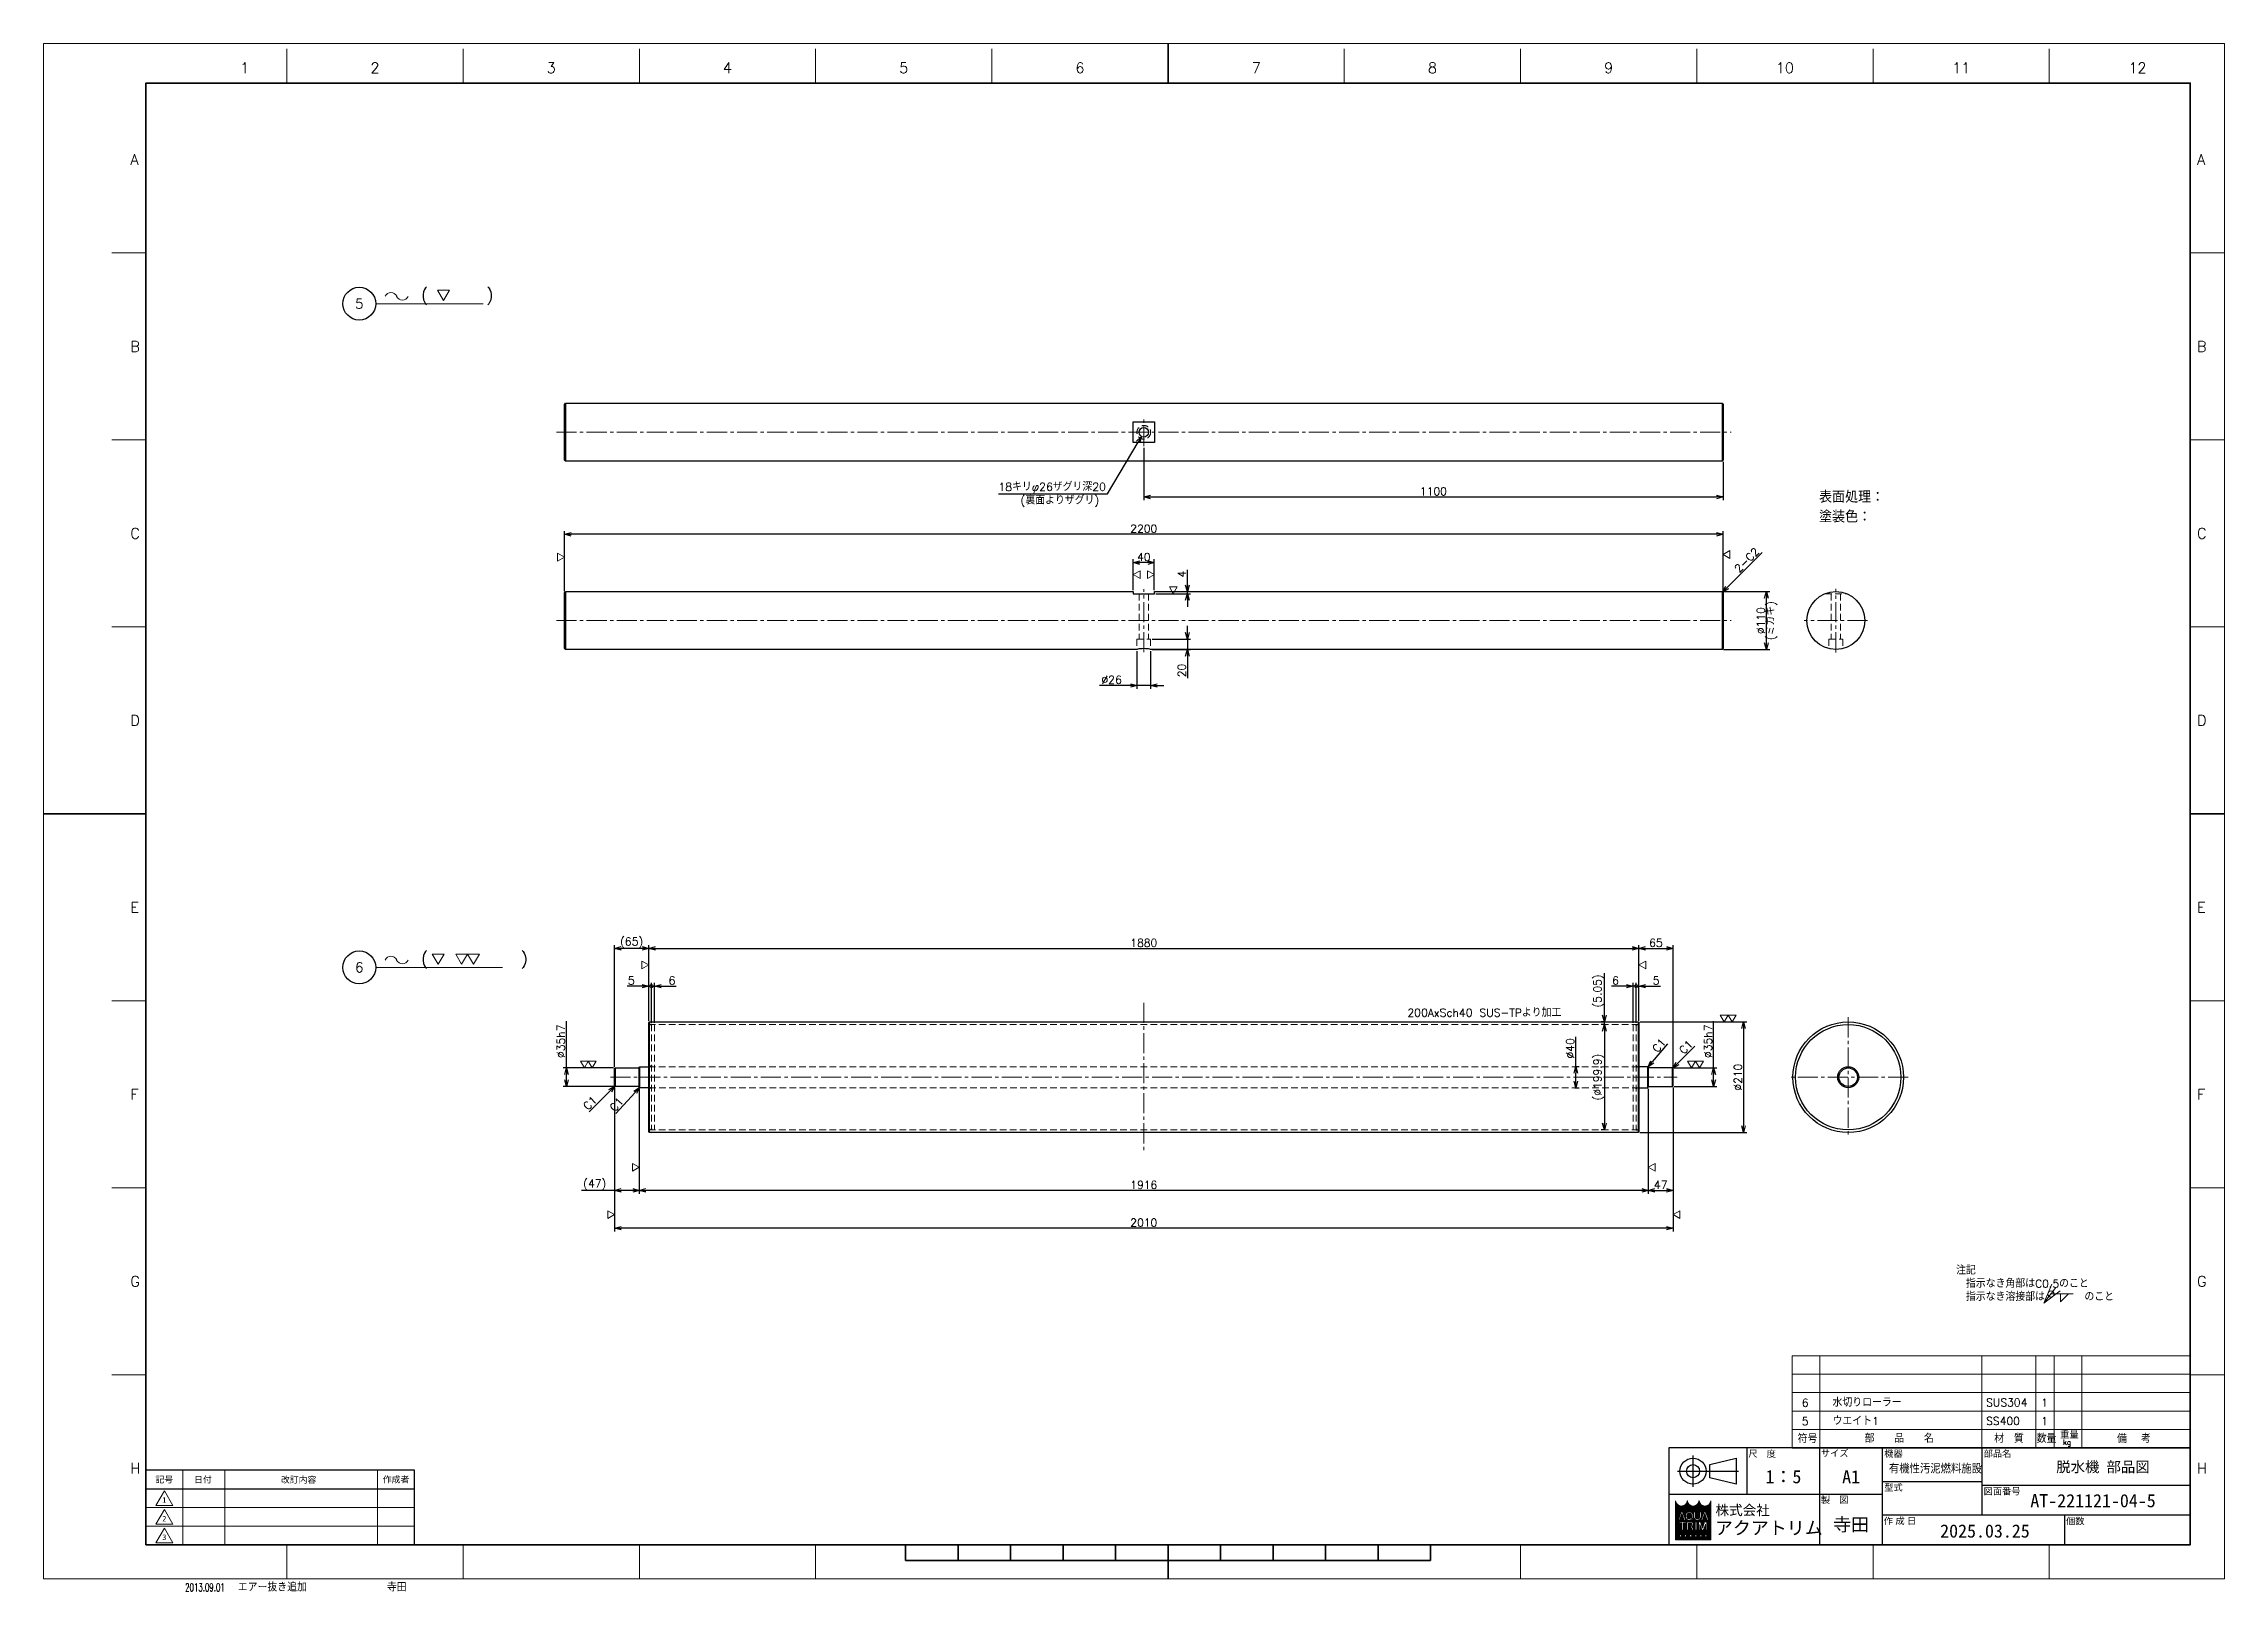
# Model space of a CAD drawing. Header units: millimetres. Extents: x 0 to 4141, y -24 to 2915.
import ezdxf
from ezdxf import colors
from ezdxf.entities.mleader import LeaderData, LeaderLine
from ezdxf.enums import TextEntityAlignment as Align
from ezdxf.math import Vec2, Vec3

# ---------------------------------------------------------------- set-up
doc = ezdxf.new("R2010")
doc.units = ezdxf.units.MM
doc.header["$LTSCALE"] = 2
doc.header["$PDMODE"] = 99
doc.header["$PDSIZE"] = 1
doc.linetypes.add('CENTER2', pattern=[28.575, 19.05, -3.175, 3.175, -3.175])
doc.linetypes.add('HIDDEN', pattern=[9.525, 6.35, -3.175])
for name, color, linetype, lineweight in [('04_HIDDEN', 2, 'HIDDEN', 13), ('05_CENTER', 4, 'CENTER2', 13), ('07_TEXT', 3, 'Continuous', 13), ('08_DIM', 3, 'Continuous', 13), ('90_FRAME', 5, 'Continuous', 35)]:
    doc.layers.add(name, color=color, linetype=linetype, lineweight=lineweight)
doc.layers.add('91_BLANK', color=5, linetype='Continuous', lineweight=0, plot=False)
doc.styles.add('KSS_TXT', font='txt.shx', dxfattribs={"bigfont": 'extfont2.shx'})
doc.styles.add('MS_G', font='MS Gothic.ttf')
doc.styles.get("Standard").update_dxf_attribs({"font": 'txt.shx', "bigfont": 'extfont2.shx'})
doc.styles.add('表題用', font='MS PGothic.ttf')
doc.dimstyles.new('KSS_DIM', dxfattribs={"dimscale": 5, "dimtxt": 3, "dimasz": 2.5, "dimexe": 1.25, "dimexo": 0.625, "dimtad": 1, "dimdsep": 46, "dimtxsty": 'KSS_TXT', "dimblk": 'OPEN30', "dimcen": 0, "dimazin": 2, "dimtfac": 0.75, "dimtmove": 0, "dimatfit": 3, "dimldrblk": 'OPEN30', "dimfxl": 1.25, "dimtolj": 1, "dimarcsym": 0})
doc.dimstyles.new('KSS_DIM$3', dxfattribs={"dimscale": 5, "dimtxt": 3, "dimasz": 2.5, "dimexe": 1.25, "dimexo": 0.625, "dimtad": 1, "dimtih": 1, "dimtoh": 1, "dimdsep": 46, "dimtxsty": 'KSS_TXT', "dimblk": 'OPEN30', "dimcen": 0, "dimazin": 2, "dimtfac": 0.75, "dimtofl": 0, "dimtmove": 0, "dimatfit": 3, "dimldrblk": 'OPEN30', "dimfxl": 1.25, "dimtolj": 1, "dimarcsym": 0})

msp = doc.modelspace()

# ---------------------------------------------------------------- texts
at = {"layer": '07_TEXT', "style": 'KSS_TXT'}
for s, p in [('(     )', (716.716, 2426.214)), ('(        )', (716.716, 1165.97))]:
    msp.add_text(s, height=22.5, dxfattribs=at).set_placement(p)
at = {"layer": '07_TEXT', "ltscale": 2, "insert": (3631.528, 592.768), "char_height": 15, "attachment_point": 1}
msp.add_mtext_dynamic_manual_height_columns('注記\\P\u3000指示なき角部はC0.5のこと\\P\u3000指示なき溶接部は\u3000\u3000\u3000\u3000のこと', width=381.46, gutter_width=15, heights=[0], dxfattribs=at)
at = {"layer": '08_DIM', "style": 'KSS_TXT'}
for s, p in [('(裏面よりザグリ)', (1855.186, 2039.942)), ('200AxSch40 SUS-TPより加工 ', (2589.778, 1067.091))]:
    msp.add_text(s, height=15, dxfattribs=at).set_placement(p)
at = {"layer": '08_DIM', "insert": (3371.284, 2065.305), "char_height": 22.5, "attachment_point": 1, "style": 'KSS_TXT'}
msp.add_mtext_dynamic_manual_height_columns('表面処理：\\P塗装色：', width=312.62169, gutter_width=75, heights=[0], dxfattribs=at)
at = {"layer": '90_FRAME', "color": 0, "lineweight": 13, "style": 'KSS_TXT'}
for s, p in [('1', (381.884, 2852.698)), ('2', (629.21, 2852.698)), ('3', (963.877, 2852.698)), ('4', (1298.545, 2852.698)), ('5', (1633.212, 2852.698)), ('6', (1967.879, 2852.698)), ('7', (2302.546, 2852.698)), ('8', (2637.213, 2852.698)), ('9', (2971.88, 2852.698)), ('10', (3306.547, 2852.698)), ('11', (3641.214, 2852.698)), ('12', (3975.881, 2852.698))]:
    msp.add_text(s, height=20, dxfattribs=at).set_placement(p, align=Align.BOTTOM_CENTER)
for s, p in [('A', (164.787, 2694.606)), ('A', (4089.078, 2694.606)), ('B', (164.787, 2339.62)), ('B', (4089.078, 2339.62)), ('C', (164.787, 1984.634)), ('C', (4089.078, 1984.634)), ('D', (164.787, 1629.648)), ('D', (4089.078, 1629.648)), ('E', (164.787, 1274.662)), ('E', (4089.078, 1274.662)), ('F', (164.787, 919.675)), ('F', (4089.078, 919.675)), ('G', (164.787, 564.689)), ('G', (4089.078, 564.689)), ('H', (164.787, 209.703)), ('H', (4089.078, 209.703))]:
    msp.add_text(s, height=20, dxfattribs=at).set_placement(p, align=Align.MIDDLE_LEFT)
at = {"layer": '90_FRAME', "color": 3, "lineweight": 13}
for s, p in [('6', (3345.05, 333.989)), ('1', (3799.582, 334.24)), ('5', (3345.05, 298.989)), ('1', (3799.582, 299.24))]:
    msp.add_text(s, height=15, dxfattribs=at).set_placement(p, align=Align.MIDDLE_CENTER)
for s, height, p in [('水切りローラー', 15, (3396.972, 326.875)), ('SUS304', 15, (3688.597, 327.074)), ('ウエイト1', 15, (3396.972, 291.875)), ('SS400', 15, (3688.597, 292.074)), ('符号', 15, (3330.777, 257.909)), ('部\u3000\u3000品\u3000\u3000名', 15, (3457.939, 258.454)), ('材\u3000質', 15, (3703.882, 258.274)), ('数量', 15, (3784.599, 258.161)), ('重量', 12.5, (3829.194, 266.341)), ('kg', 10, (3834.719, 254.11)), ('備  考', 15, (3937.163, 257.909)), ('エアー抜き追加', 15, (368.668, -23.999)), ('寺田', 15, (651.851, -23.999))]:
    msp.add_text(s, height=height, dxfattribs=at).set_placement(p)
at = {"layer": '90_FRAME', "color": 0, "style": '表題用'}
for s, p in [('尺\u3000度', (3236.937, 237.306)), ('サイズ', (3374.83, 238.238)), ('機器', (3495.128, 237.512)), ('部品名', (3683.938, 237.512)), ('型式', (3495.128, 173.245)), ('図面番号', (3683.938, 166.173)), ('製\u3000図', (3374.83, 149.845)), ('作 成 日', (3494.266, 109.752)), ('個数', (3840.378, 109.406))]:
    msp.add_text(s, height=12.5, dxfattribs=at).set_placement(p, align=Align.MIDDLE_LEFT)
at = {"layer": '90_FRAME', "color": 0, "style": 'MS_G', "width": 0.9}
msp.add_text('有機性汚泥燃料施設', height=16, dxfattribs=at).set_placement((3503.934, 201.605))
at = {"layer": '90_FRAME', "color": 0, "style": 'MS_G'}
for s, height, p in [('脱水機 部品図', 20, (3821.824, 202.323)), ('AT-221121-04-5', 25, (3772.514, 135.643)), ('2025.03.25', 25, (3601.319, 78.099))]:
    msp.add_text(s, height=height, dxfattribs=at).set_placement(p)
at = {"layer": '90_FRAME', "color": 0, "style": '表題用'}
for s, p in [('記号', (229.23, 188.27)), ('日付', (302.512, 188.27)), ('作成者', (669.23, 188.27))]:
    msp.add_text(s, height=12, dxfattribs=at).set_placement(p, align=Align.MIDDLE_CENTER)
at = {"layer": '90_FRAME', "color": 0}
for s, height, style, p in [('改訂内容', 12, '表題用', (484.23, 188.27)), ('A1', 25, 'MS_G', (3432.159, 193.573))]:
    msp.add_text(s, height=height, dxfattribs=dict(at, style=style)).set_placement(p, align=Align.MIDDLE)
at = {"layer": '90_FRAME', "color": 0, "lineweight": 13, "style": 'MS_G'}
for s, p in [('1', (229.23, 149.377)), ('3', (229.23, 78.663)), ('2', (229.23, 114.02))]:
    msp.add_text(s, height=10.607, dxfattribs=at).set_placement(p, align=Align.MIDDLE)
at = {"layer": '90_FRAME', "color": 4, "style": 'MS_G'}
msp.add_text('株式会社', height=18.9019, dxfattribs=at).set_placement((3226.278, 130.141), align=Align.MIDDLE_CENTER)
msp.add_text('アクアトリム', height=25, dxfattribs=at).set_placement((3173.671, 83.976))
at = {"layer": '90_FRAME', "color": 3, "lineweight": 13, "width": 0.65}
msp.add_text('2013.09.01', height=15, dxfattribs=at).set_placement((268.71, -23.999))
at = {"layer": '90_FRAME', "color": 0, "style": 'MS_G'}
for tag, p in [('1：5', (3303.641, 193.573)), ('寺田', (3432.159, 103.413))]:
    msp.add_attdef(tag, text='', height=25, dxfattribs=at).set_placement(p, align=Align.MIDDLE)

# ---------------------------------------------------------------- blocks, each defined once
blk = doc.blocks.new('Weld-line')
blk.add_line((0, 0), (1, 0))
blk = doc.blocks.new('Weld10-s5')
blk.add_circle((0, 0), 2)
blk = doc.blocks.new('Weld10-a1')
for p, q in [((5, 0), (0, 5)), ((0, 5), (0, 0)), ((0, 0), (5, 0))]:
    blk.add_line(p, q)
at = {"width": 0.9}
blk.add_attdef('S', text='', height=2.8, dxfattribs=at).set_placement((-2, 1), align=Align.RIGHT)
blk.add_attdef('L', (8, 1), '', height=2.8, dxfattribs=at)
blk = doc.blocks.new('_Open30')
at = {"color": 0, "linetype": 'ByBlock', "lineweight": -2}
for p, q in [((-1, 0.27), (0, 0)), ((0, 0), (-1, -0.27)), ((0, 0), (-1, 0))]:
    blk.add_line(p, q, dxfattribs=at)
blk = doc.blocks.new('AM_BALLOON1')
at = {"transparency": 16777216}
blk.add_circle((0, 0), 5, dxfattribs=at)
blk.add_attdef('B_NUMBER', text='', height=3, dxfattribs=at).set_placement((0, 0), align=Align.MIDDLE_CENTER)
blk = doc.blocks.new('_OPEN')
at = {"color": 0, "linetype": 'ByBlock'}
for p, q in [((-1, 0.17), (0, 0)), ((0, 0), (-1, -0.17)), ((0, 0), (-1, 0))]:
    blk.add_line(p, q, dxfattribs=at)
blk = doc.blocks.new('p1ba05')
for centre, start, end in [((-2.95, 0.29), 24.2276, 155.5758), ((0, 1.62), 204.2276, 335.5758)]:
    blk.add_arc(centre, 1.62, start, end)
blk = doc.blocks.new('*D144')
at = {"layer": '08_DIM', "color": 0, "lineweight": -2, "transparency": 16777216}
for p, q in [((2171.9, 1886.6), (2171.9, 1915.4)), ((2112.2, 1874.1), (2178.1, 1874.1)), ((2112.2, 1870.1), (2178.1, 1870.1)), ((2171.9, 1870.1), (2171.9, 1874.1)), ((2171.9, 1857.6), (2171.9, 1845.1))]:
    blk.add_line(p, q, dxfattribs=at)
at = {"layer": 'Defpoints', "color": 0, "transparency": 16777216}
for p in [(2109.1, 1874.1), (2109.1, 1870.1), (2171.9, 1874.1)]:
    blk.add_point(p, dxfattribs=at)
at = {"layer": '08_DIM', "color": 0, "lineweight": -2, "transparency": 16777216, "xscale": 12.5, "yscale": 12.5, "zscale": 12.5}
for p, rotation in [((2171.9, 1874.1), 270), ((2171.9, 1870.1), 90)]:
    blk.add_blockref('_Open30', p, dxfattribs=dict(at, rotation=rotation))
at = {"layer": '08_DIM', "color": 0, "transparency": 16777216, "insert": (2161.2, 1907.2), "char_height": 15, "attachment_point": 5, "rotation": 90, "style": 'KSS_TXT'}
blk.add_mtext('\\A1;4', dxfattribs=at)
blk = doc.blocks.new('*D145')
at = {"layer": '08_DIM', "color": 0, "lineweight": -2, "transparency": 16777216}
for p, q in [((2069.1, 1877.2), (2069.1, 1935.6)), ((2096.6, 1929.3), (2081.6, 1929.3)), ((2109.1, 1877.2), (2109.1, 1935.6))]:
    blk.add_line(p, q, dxfattribs=at)
at = {"layer": 'Defpoints', "color": 0, "transparency": 16777216}
for p in [(2069.1, 1929.3), (2069.1, 1874.1), (2109.1, 1874.1)]:
    blk.add_point(p, dxfattribs=at)
at = {"layer": '08_DIM', "color": 0, "lineweight": -2, "transparency": 16777216, "xscale": 12.5, "yscale": 12.5, "zscale": 12.5, "rotation": 180}
blk.add_blockref('_Open30', (2069.1, 1929.3), dxfattribs=at)
at = {"layer": '08_DIM', "color": 0, "lineweight": -2, "transparency": 16777216, "xscale": 12.5, "yscale": 12.5, "zscale": 12.5}
blk.add_blockref('_Open30', (2109.1, 1929.3), dxfattribs=at)
at = {"layer": '08_DIM', "color": 0, "transparency": 16777216, "insert": (2089.1, 1939.9), "char_height": 15, "attachment_point": 5, "style": 'KSS_TXT'}
blk.add_mtext('\\A1;40', dxfattribs=at)
blk = doc.blocks.new('*D146')
at = {"layer": '08_DIM', "color": 0, "lineweight": -2, "transparency": 16777216}
for p, q in [((2089.1, 2147.2), (2089.1, 2047.5)), ((3189.1, 2120.5), (3189.1, 2047.5)), ((2101.6, 2053.8), (3176.6, 2053.8))]:
    blk.add_line(p, q, dxfattribs=at)
at = {"layer": 'Defpoints', "color": 0, "transparency": 16777216}
for p in [(2089.1, 2150.3), (3189.1, 2123.6), (3189.1, 2053.8)]:
    blk.add_point(p, dxfattribs=at)
at = {"layer": '08_DIM', "color": 0, "lineweight": -2, "transparency": 16777216, "xscale": 12.5, "yscale": 12.5, "zscale": 12.5, "rotation": 180}
blk.add_blockref('_Open30', (2089.1, 2053.8), dxfattribs=at)
at = {"layer": '08_DIM', "color": 0, "lineweight": -2, "transparency": 16777216, "xscale": 12.5, "yscale": 12.5, "zscale": 12.5}
blk.add_blockref('_Open30', (3189.1, 2053.8), dxfattribs=at)
at = {"layer": '08_DIM', "color": 0, "transparency": 16777216, "insert": (2639.1, 2064.4), "char_height": 15, "attachment_point": 5, "style": 'KSS_TXT'}
blk.add_mtext('\\A1;1100', dxfattribs=at)
blk = doc.blocks.new('*D147')
at = {"layer": '08_DIM', "color": 0, "lineweight": -2, "transparency": 16777216}
for p, q in [((989.1, 1875.2), (989.1, 1989.2)), ((3189.1, 1875.2), (3189.1, 1989.2)), ((3176.6, 1983), (1001.6, 1983))]:
    blk.add_line(p, q, dxfattribs=at)
at = {"layer": 'Defpoints', "color": 0, "transparency": 16777216}
for p in [(989.1, 1983), (989.1, 1872.1), (3189.1, 1872.1)]:
    blk.add_point(p, dxfattribs=at)
at = {"layer": '08_DIM', "color": 0, "lineweight": -2, "transparency": 16777216, "xscale": 12.5, "yscale": 12.5, "zscale": 12.5, "rotation": 180}
blk.add_blockref('_Open30', (989.1, 1983), dxfattribs=at)
at = {"layer": '08_DIM', "color": 0, "lineweight": -2, "transparency": 16777216, "xscale": 12.5, "yscale": 12.5, "zscale": 12.5}
blk.add_blockref('_Open30', (3189.1, 1983), dxfattribs=at)
at = {"layer": '08_DIM', "color": 0, "transparency": 16777216, "insert": (2089.1, 1993.6), "char_height": 15, "attachment_point": 5, "style": 'KSS_TXT'}
blk.add_mtext('\\A1;2200', dxfattribs=at)
blk = doc.blocks.new('*D148')
at = {"layer": '08_DIM', "color": 0, "lineweight": -2, "transparency": 16777216}
for p, q in [((3190.2, 1874.1), (3277.6, 1874.1)), ((3271.3, 1776.6), (3271.3, 1861.6)), ((3190.2, 1764.1), (3277.6, 1764.1))]:
    blk.add_line(p, q, dxfattribs=at)
at = {"layer": 'Defpoints', "color": 0, "transparency": 16777216}
for p in [(3187.1, 1874.1), (3271.3, 1874.1), (3187.1, 1764.1)]:
    blk.add_point(p, dxfattribs=at)
at = {"layer": '08_DIM', "color": 0, "lineweight": -2, "transparency": 16777216, "xscale": 12.5, "yscale": 12.5, "zscale": 12.5}
for p, rotation in [((3271.3, 1874.1), 90), ((3271.3, 1764.1), 270)]:
    blk.add_blockref('_Open30', p, dxfattribs=dict(at, rotation=rotation))
at = {"layer": '08_DIM', "color": 0, "transparency": 16777216, "char_height": 15, "attachment_point": 5, "rotation": 90, "style": 'KSS_TXT'}
for s, insert in [('\\A1;%%C110', (3260.7, 1819.1)), ('\\A1;(ミガキ)', (3281.9, 1819.1))]:
    blk.add_mtext(s, dxfattribs=dict(at, insert=insert))
blk = doc.blocks.new('*D149')
at = {"layer": '08_DIM', "color": 0, "lineweight": -2, "transparency": 16777216}
for p, q in [((2076.1, 1761), (2076.1, 1689.8)), ((2102.1, 1761), (2102.1, 1689.8)), ((2063.6, 1696), (2004.9, 1696)), ((2102.1, 1696), (2076.1, 1696)), ((2114.6, 1696), (2127.1, 1696))]:
    blk.add_line(p, q, dxfattribs=at)
at = {"layer": 'Defpoints', "color": 0, "transparency": 16777216}
for p in [(2076.1, 1764.1), (2102.1, 1764.1), (2076.1, 1696)]:
    blk.add_point(p, dxfattribs=at)
at = {"layer": '08_DIM', "color": 0, "lineweight": -2, "transparency": 16777216, "xscale": 12.5, "yscale": 12.5, "zscale": 12.5}
blk.add_blockref('_Open30', (2076.1, 1696), dxfattribs=at)
at = {"layer": '08_DIM', "color": 0, "lineweight": -2, "transparency": 16777216, "xscale": 12.5, "yscale": 12.5, "zscale": 12.5, "rotation": 180}
blk.add_blockref('_Open30', (2102.1, 1696), dxfattribs=at)
at = {"layer": '08_DIM', "color": 0, "transparency": 16777216, "insert": (2028, 1706.7), "char_height": 15, "attachment_point": 5, "style": 'KSS_TXT'}
blk.add_mtext('\\A1;%%C26', dxfattribs=at)
blk = doc.blocks.new('*D150')
at = {"layer": '08_DIM', "color": 0, "lineweight": -2, "transparency": 16777216}
for p, q in [((2105.2, 1784.1), (2178.1, 1784.1)), ((2171.9, 1796.6), (2171.9, 1809.1)), ((2171.9, 1784.1), (2171.9, 1764.1)), ((2105.2, 1764.1), (2178.1, 1764.1)), ((2171.9, 1751.6), (2171.9, 1709.7))]:
    blk.add_line(p, q, dxfattribs=at)
at = {"layer": 'Defpoints', "color": 0, "transparency": 16777216}
for p in [(2102.1, 1784.1), (2102.1, 1764.1), (2171.9, 1764.1)]:
    blk.add_point(p, dxfattribs=at)
at = {"layer": '08_DIM', "color": 0, "lineweight": -2, "transparency": 16777216, "xscale": 12.5, "yscale": 12.5, "zscale": 12.5}
for p, rotation in [((2171.9, 1784.1), 270), ((2171.9, 1764.1), 90)]:
    blk.add_blockref('_Open30', p, dxfattribs=dict(at, rotation=rotation))
at = {"layer": '08_DIM', "color": 0, "transparency": 16777216, "insert": (2161.2, 1724.4), "char_height": 15, "attachment_point": 5, "rotation": 90, "style": 'KSS_TXT'}
blk.add_mtext('\\A1;20', dxfattribs=at)
blk = doc.blocks.new('*D151')
at = {"layer": '08_DIM', "color": 0, "lineweight": -2, "transparency": 16777216}
blk.add_line((3197, 1881.9), (3263.2, 1948.2), dxfattribs=at)
at = {"layer": 'Defpoints', "color": 0, "transparency": 16777216}
for p in [(3295.1, 1980.1), (3295.1, 1980.1), (3188.1, 1873.1)]:
    blk.add_point(p, dxfattribs=at)
at = {"layer": '08_DIM', "color": 0, "lineweight": -2, "transparency": 16777216, "xscale": 12.5, "yscale": 12.5, "zscale": 12.5, "rotation": 225.0000000000005}
blk.add_blockref('_Open30', (3188.1, 1873.1), dxfattribs=at)
at = {"layer": '08_DIM', "color": 0, "transparency": 16777216, "insert": (3234.1, 1934.1), "char_height": 15, "attachment_point": 5, "rotation": 45, "style": 'KSS_TXT'}
blk.add_mtext('\\A1;2-C2', dxfattribs=at)
blk = doc.blocks.new('p1ba01')
for p, q in [((0, 0), (-1.5, 2.6)), ((-1.5, 2.6), (1.5, 2.6)), ((1.5, 2.6), (0, 0))]:
    blk.add_line(p, q)
blk = doc.blocks.new('*D152')
at = {"layer": '08_DIM', "color": 0, "lineweight": -2, "transparency": 16777216}
for p, q in [((2020.3, 2059.8), (2078.2, 2158.1)), ((1812.9, 2059.8), (2020.3, 2059.8))]:
    blk.add_line(p, q, dxfattribs=at)
at = {"layer": 'Defpoints', "color": 0, "transparency": 16777216}
for p in [(2084.5, 2168.9), (2093.7, 2184.4)]:
    blk.add_point(p, dxfattribs=at)
at = {"layer": '08_DIM', "color": 0, "lineweight": -2, "transparency": 16777216, "xscale": 12.5, "yscale": 12.5, "zscale": 12.5, "rotation": 59.51030272653473}
blk.add_blockref('_Open30', (2084.5, 2168.9), dxfattribs=at)
at = {"layer": '08_DIM', "color": 0, "transparency": 16777216, "insert": (1915.1, 2070.6), "char_height": 15, "attachment_point": 5, "style": 'KSS_TXT'}
blk.add_mtext('\\A1;{\\A1;18}キリφ26ザグリ深20', dxfattribs=at)
blk = doc.blocks.new('A$C67F20274_1_1')
h = blk.add_hatch(color=3)
h.dxf.hatch_style = 1
h.paths.add_polyline_path([(0, -2), (0, 0), (-2, 0)])
at = {"color": 3}
blk.add_lwpolyline([(0, 0), (-2, 0), (-2, 0), (0, -2)], close=True, dxfattribs=at)
blk = doc.blocks.new('*D153')
at = {"layer": '08_DIM', "color": 0, "lineweight": -2, "transparency": 16777216}
for p, q in [((1149.1, 1059.3), (1149.1, 1202.9)), ((3029.1, 1059.3), (3029.1, 1202.9)), ((1161.6, 1196.7), (3016.6, 1196.7))]:
    blk.add_line(p, q, dxfattribs=at)
at = {"layer": 'Defpoints', "color": 0, "transparency": 16777216}
for p in [(3029.1, 1196.7), (1149.1, 1056.2), (3029.1, 1056.2)]:
    blk.add_point(p, dxfattribs=at)
at = {"layer": '08_DIM', "color": 0, "lineweight": -2, "transparency": 16777216, "xscale": 12.5, "yscale": 12.5, "zscale": 12.5, "rotation": 180}
blk.add_blockref('_Open30', (1149.1, 1196.7), dxfattribs=at)
at = {"layer": '08_DIM', "color": 0, "lineweight": -2, "transparency": 16777216, "xscale": 12.5, "yscale": 12.5, "zscale": 12.5}
blk.add_blockref('_Open30', (3029.1, 1196.7), dxfattribs=at)
at = {"layer": '08_DIM', "color": 0, "transparency": 16777216, "insert": (2089.1, 1207.3), "char_height": 15, "attachment_point": 5, "style": 'KSS_TXT'}
blk.add_mtext('\\A1;1880', dxfattribs=at)
blk = doc.blocks.new('_DotSmall')
at = {"color": 0, "linetype": 'ByBlock', "const_width": 0.5}
blk.add_lwpolyline([(-0.0625, 0, 1), (0.0625, 0, 1)], format="xyb", close=True, dxfattribs=at)
blk = doc.blocks.new('*D154')
at = {"layer": '08_DIM', "color": 0, "lineweight": -2, "transparency": 16777216}
for p, q in [((3005.6, 1125.1), (2976.9, 1125.1)), ((3018.1, 1055.2), (3018.1, 1131.3)), ((3024.1, 1125.1), (3018.1, 1125.1)), ((3024.1, 1055.2), (3024.1, 1131.3)), ((3024.1, 1125.1), (3036.6, 1125.1))]:
    blk.add_line(p, q, dxfattribs=at)
at = {"layer": 'Defpoints', "color": 0, "transparency": 16777216}
for p in [(3018.1, 1125.1), (3018.1, 1052.1), (3024.1, 1052.1)]:
    blk.add_point(p, dxfattribs=at)
at = {"layer": '08_DIM', "color": 0, "lineweight": -2, "transparency": 16777216, "xscale": 12.5, "yscale": 12.5, "zscale": 12.5}
blk.add_blockref('_Open30', (3018.1, 1125.1), dxfattribs=at)
at = {"layer": '08_DIM', "color": 0, "lineweight": -2, "transparency": 16777216, "xscale": 12.5, "yscale": 12.5, "zscale": 12.5, "rotation": 180}
blk.add_blockref('_DotSmall', (3024.1, 1125.1), dxfattribs=at)
at = {"layer": '08_DIM', "color": 0, "transparency": 16777216, "insert": (2985, 1135.7), "char_height": 15, "attachment_point": 5, "style": 'KSS_TXT'}
blk.add_mtext('\\A1;6', dxfattribs=at)
blk = doc.blocks.new('*D155')
at = {"layer": '08_DIM', "color": 0, "lineweight": -2, "transparency": 16777216}
for p, q in [((3024.1, 1125.1), (3011.6, 1125.1)), ((3024.1, 1055.2), (3024.1, 1131.3)), ((3024.1, 1125.1), (3029.1, 1125.1)), ((3029.1, 1059.3), (3029.1, 1131.3)), ((3041.6, 1125.1), (3070.4, 1125.1))]:
    blk.add_line(p, q, dxfattribs=at)
at = {"layer": 'Defpoints', "color": 0, "transparency": 16777216}
for p in [(3029.1, 1125.1), (3024.1, 1052.1), (3029.1, 1056.2)]:
    blk.add_point(p, dxfattribs=at)
at = {"layer": '08_DIM', "color": 0, "lineweight": -2, "transparency": 16777216, "xscale": 12.5, "yscale": 12.5, "zscale": 12.5, "rotation": 180}
blk.add_blockref('_Open30', (3029.1, 1125.1), dxfattribs=at)
at = {"layer": '08_DIM', "color": 0, "transparency": 16777216, "insert": (3062.2, 1135.7), "char_height": 15, "attachment_point": 5, "style": 'KSS_TXT'}
blk.add_mtext('\\A1;5', dxfattribs=at)
blk = doc.blocks.new('_None')
blk = doc.blocks.new('*D158')
at = {"layer": '08_DIM', "color": 0, "lineweight": -2, "transparency": 16777216}
for p, q in [((1154.1, 1125.1), (1141.6, 1125.1)), ((1154.1, 1055.2), (1154.1, 1131.3)), ((1154.1, 1125.1), (1160.1, 1125.1)), ((1160.1, 1055.2), (1160.1, 1131.3)), ((1172.6, 1125.1), (1201.4, 1125.1))]:
    blk.add_line(p, q, dxfattribs=at)
at = {"layer": 'Defpoints', "color": 0, "transparency": 16777216}
for p in [(1160.1, 1125.1), (1154.1, 1052.1), (1160.1, 1052.1)]:
    blk.add_point(p, dxfattribs=at)
at = {"layer": '08_DIM', "color": 0, "lineweight": -2, "transparency": 16777216, "xscale": 12.5, "yscale": 12.5, "zscale": 12.5}
blk.add_blockref('_DotSmall', (1154.1, 1125.1), dxfattribs=at)
at = {"layer": '08_DIM', "color": 0, "lineweight": -2, "transparency": 16777216, "xscale": 12.5, "yscale": 12.5, "zscale": 12.5, "rotation": 180}
blk.add_blockref('_Open30', (1160.1, 1125.1), dxfattribs=at)
at = {"layer": '08_DIM', "color": 0, "transparency": 16777216, "insert": (1193.2, 1135.7), "char_height": 15, "attachment_point": 5, "style": 'KSS_TXT'}
blk.add_mtext('\\A1;6', dxfattribs=at)
blk = doc.blocks.new('*D159')
at = {"layer": '08_DIM', "color": 0, "lineweight": -2, "transparency": 16777216}
for p, q in [((1136.6, 1125.1), (1107.9, 1125.1)), ((1149.1, 1059.3), (1149.1, 1131.3)), ((1154.1, 1125.1), (1149.1, 1125.1)), ((1154.1, 1055.2), (1154.1, 1131.3)), ((1154.1, 1125.1), (1166.6, 1125.1))]:
    blk.add_line(p, q, dxfattribs=at)
at = {"layer": 'Defpoints', "color": 0, "transparency": 16777216}
for p in [(1149.1, 1125.1), (1149.1, 1056.2), (1154.1, 1052.1)]:
    blk.add_point(p, dxfattribs=at)
at = {"layer": '08_DIM', "color": 0, "lineweight": -2, "transparency": 16777216, "xscale": 12.5, "yscale": 12.5, "zscale": 12.5}
blk.add_blockref('_Open30', (1149.1, 1125.1), dxfattribs=at)
at = {"layer": '08_DIM', "color": 0, "transparency": 16777216, "insert": (1116, 1135.7), "char_height": 15, "attachment_point": 5, "style": 'KSS_TXT'}
blk.add_mtext('\\A1;5', dxfattribs=at)
blk = doc.blocks.new('*D160')
at = {"layer": '08_DIM', "color": 0, "lineweight": -2, "transparency": 16777216}
for p, q in [((2965.2, 1052.1), (2957.5, 1052.1)), ((2963.7, 1039.6), (2963.7, 864.7)), ((2965.2, 852.2), (2957.5, 852.2))]:
    blk.add_line(p, q, dxfattribs=at)
at = {"layer": 'Defpoints', "color": 0, "transparency": 16777216}
for p in [(2968.3, 1052.1), (2963.7, 852.2), (2968.3, 852.2)]:
    blk.add_point(p, dxfattribs=at)
at = {"layer": '08_DIM', "color": 0, "lineweight": -2, "transparency": 16777216, "xscale": 12.5, "yscale": 12.5, "zscale": 12.5}
for p, rotation in [((2963.7, 1052.1), 90), ((2963.7, 852.2), 270)]:
    blk.add_blockref('_Open30', p, dxfattribs=dict(at, rotation=rotation))
at = {"layer": '08_DIM', "color": 0, "transparency": 16777216, "insert": (2953.1, 952.2), "char_height": 15, "attachment_point": 5, "rotation": 90, "style": 'KSS_TXT'}
blk.add_mtext('\\A1;(%%C199.9)', dxfattribs=at)
blk = doc.blocks.new('*D161')
at = {"layer": '08_DIM', "color": 0, "lineweight": -2, "transparency": 16777216}
for p, q in [((3171.2, 969.7), (3171.2, 1058.5)), ((3096.2, 969.7), (3177.5, 969.7)), ((3171.2, 947.2), (3171.2, 957.2)), ((3096.2, 934.7), (3177.5, 934.7))]:
    blk.add_line(p, q, dxfattribs=at)
at = {"layer": 'Defpoints', "color": 0, "transparency": 16777216}
for p in [(3093.1, 969.7), (3171.2, 969.7), (3093.1, 934.7)]:
    blk.add_point(p, dxfattribs=at)
at = {"layer": '08_DIM', "color": 0, "lineweight": -2, "transparency": 16777216, "xscale": 12.5, "yscale": 12.5, "zscale": 12.5}
for p, rotation in [((3171.2, 969.7), 90), ((3171.2, 934.7), 270)]:
    blk.add_blockref('_Open30', p, dxfattribs=dict(at, rotation=rotation))
at = {"layer": '08_DIM', "color": 0, "transparency": 16777216, "insert": (3160.6, 1020.3), "char_height": 15, "attachment_point": 5, "rotation": 90, "style": 'KSS_TXT'}
blk.add_mtext('\\A1;%%C35h7', dxfattribs=at)
blk = doc.blocks.new('*D162')
at = {"layer": '08_DIM', "color": 0, "lineweight": -2, "transparency": 16777216}
for p, q in [((2909.4, 972.2), (2909.4, 1029)), ((2907.5, 972.2), (2915.7, 972.2)), ((2909.4, 944.7), (2909.4, 959.7)), ((2907.5, 932.2), (2915.7, 932.2))]:
    blk.add_line(p, q, dxfattribs=at)
at = {"layer": 'Defpoints', "color": 0, "transparency": 16777216}
for p in [(2904.4, 972.2), (2909.4, 972.2), (2904.4, 932.2)]:
    blk.add_point(p, dxfattribs=at)
at = {"layer": '08_DIM', "color": 0, "lineweight": -2, "transparency": 16777216, "xscale": 12.5, "yscale": 12.5, "zscale": 12.5}
for p, rotation in [((2909.4, 972.2), 90), ((2909.4, 932.2), 270)]:
    blk.add_blockref('_Open30', p, dxfattribs=dict(at, rotation=rotation))
at = {"layer": '08_DIM', "color": 0, "transparency": 16777216, "insert": (2898.8, 1006.9), "char_height": 15, "attachment_point": 5, "rotation": 90, "style": 'KSS_TXT'}
blk.add_mtext('\\A1;%%C40', dxfattribs=at)
blk = doc.blocks.new('*D163')
at = {"layer": '08_DIM', "color": 0, "lineweight": -2, "transparency": 16777216}
for p, q in [((3047.1, 930), (3047.1, 730.9)), ((3094.1, 932.5), (3094.1, 730.9)), ((3059.6, 737.2), (3081.6, 737.2))]:
    blk.add_line(p, q, dxfattribs=at)
at = {"layer": 'Defpoints', "color": 0, "transparency": 16777216}
for p in [(3047.1, 933.2), (3094.1, 935.7), (3094.1, 737.2)]:
    blk.add_point(p, dxfattribs=at)
at = {"layer": '08_DIM', "color": 0, "lineweight": -2, "transparency": 16777216, "xscale": 12.5, "yscale": 12.5, "zscale": 12.5, "rotation": 180}
blk.add_blockref('_Open30', (3047.1, 737.2), dxfattribs=at)
at = {"layer": '08_DIM', "color": 0, "lineweight": -2, "transparency": 16777216, "xscale": 12.5, "yscale": 12.5, "zscale": 12.5}
blk.add_blockref('_Open30', (3094.1, 737.2), dxfattribs=at)
at = {"layer": '08_DIM', "color": 0, "transparency": 16777216, "insert": (3070.6, 747.8), "char_height": 15, "attachment_point": 5, "style": 'KSS_TXT'}
blk.add_mtext('\\A1;47', dxfattribs=at)
blk = doc.blocks.new('*D164')
at = {"layer": '08_DIM', "color": 0, "lineweight": -2, "transparency": 16777216}
for p, q in [((1131.1, 930), (1131.1, 730.9)), ((3047.1, 930), (3047.1, 730.9)), ((3034.6, 737.2), (1143.6, 737.2))]:
    blk.add_line(p, q, dxfattribs=at)
at = {"layer": 'Defpoints', "color": 0, "transparency": 16777216}
for p in [(1131.1, 933.2), (3047.1, 933.2), (1131.1, 737.2)]:
    blk.add_point(p, dxfattribs=at)
at = {"layer": '08_DIM', "color": 0, "lineweight": -2, "transparency": 16777216, "xscale": 12.5, "yscale": 12.5, "zscale": 12.5, "rotation": 180}
blk.add_blockref('_Open30', (1131.1, 737.2), dxfattribs=at)
at = {"layer": '08_DIM', "color": 0, "lineweight": -2, "transparency": 16777216, "xscale": 12.5, "yscale": 12.5, "zscale": 12.5}
blk.add_blockref('_Open30', (3047.1, 737.2), dxfattribs=at)
at = {"layer": '08_DIM', "color": 0, "transparency": 16777216, "insert": (2089.1, 747.8), "char_height": 15, "attachment_point": 5, "style": 'KSS_TXT'}
blk.add_mtext('\\A1;1916', dxfattribs=at)
blk = doc.blocks.new('*D165')
at = {"layer": '08_DIM', "color": 0, "lineweight": -2, "transparency": 16777216}
for p, q in [((1084.1, 932.5), (1084.1, 659.2)), ((3094.1, 932.5), (3094.1, 659.2)), ((3081.6, 665.5), (1096.6, 665.5))]:
    blk.add_line(p, q, dxfattribs=at)
at = {"layer": 'Defpoints', "color": 0, "transparency": 16777216}
for p in [(1084.1, 935.7), (3094.1, 935.7), (1084.1, 665.5)]:
    blk.add_point(p, dxfattribs=at)
at = {"layer": '08_DIM', "color": 0, "lineweight": -2, "transparency": 16777216, "xscale": 12.5, "yscale": 12.5, "zscale": 12.5, "rotation": 180}
blk.add_blockref('_Open30', (1084.1, 665.5), dxfattribs=at)
at = {"layer": '08_DIM', "color": 0, "lineweight": -2, "transparency": 16777216, "xscale": 12.5, "yscale": 12.5, "zscale": 12.5}
blk.add_blockref('_Open30', (3094.1, 665.5), dxfattribs=at)
at = {"layer": '08_DIM', "color": 0, "transparency": 16777216, "insert": (2089.1, 676.1), "char_height": 15, "attachment_point": 5, "style": 'KSS_TXT'}
blk.add_mtext('\\A1;2010', dxfattribs=at)
blk = doc.blocks.new('*D166')
at = {"layer": '08_DIM', "color": 0, "lineweight": -2, "transparency": 16777216}
for p, q in [((3031.2, 1057.2), (3234.2, 1057.2)), ((3227.9, 1044.7), (3227.9, 859.7)), ((3031.2, 847.2), (3234.2, 847.2))]:
    blk.add_line(p, q, dxfattribs=at)
at = {"layer": 'Defpoints', "color": 0, "transparency": 16777216}
for p in [(3028.1, 1057.2), (3028.1, 847.2), (3227.9, 847.2)]:
    blk.add_point(p, dxfattribs=at)
at = {"layer": '08_DIM', "color": 0, "lineweight": -2, "transparency": 16777216, "xscale": 12.5, "yscale": 12.5, "zscale": 12.5}
for p, rotation in [((3227.9, 1057.2), 90), ((3227.9, 847.2), 270)]:
    blk.add_blockref('_Open30', p, dxfattribs=dict(at, rotation=rotation))
at = {"layer": '08_DIM', "color": 0, "transparency": 16777216, "insert": (3217.3, 952.2), "char_height": 15, "attachment_point": 5, "rotation": 90, "style": 'KSS_TXT'}
blk.add_mtext('\\A1;%%C210', dxfattribs=at)
blk = doc.blocks.new('p1ba02')
for p, q in [((-1.5, 2.6), (1.5, 2.6)), ((0, 0), (-1.5, 2.6)), ((1.5, 2.6), (0, 0)), ((3, 0), (1.5, 2.6)), ((1.5, 2.6), (4.5, 2.6)), ((4.5, 2.6), (3, 0))]:
    blk.add_line(p, q)
blk = doc.blocks.new('*D167')
at = {"layer": '08_DIM', "color": 0, "lineweight": -2, "transparency": 16777216}
for p, q in [((992.8, 969.7), (992.8, 1058.5)), ((1082, 969.7), (986.6, 969.7)), ((992.8, 947.2), (992.8, 957.2)), ((1082, 934.7), (986.6, 934.7))]:
    blk.add_line(p, q, dxfattribs=at)
at = {"layer": 'Defpoints', "color": 0, "transparency": 16777216}
for p in [(992.8, 969.7), (1085.1, 969.7), (1085.1, 934.7)]:
    blk.add_point(p, dxfattribs=at)
at = {"layer": '08_DIM', "color": 0, "lineweight": -2, "transparency": 16777216, "xscale": 12.5, "yscale": 12.5, "zscale": 12.5}
for p, rotation in [((992.8, 969.7), 90), ((992.8, 934.7), 270)]:
    blk.add_blockref('_Open30', p, dxfattribs=dict(at, rotation=rotation))
at = {"layer": '08_DIM', "color": 0, "transparency": 16777216, "insert": (982.2, 1020.3), "char_height": 15, "attachment_point": 5, "rotation": 90, "style": 'KSS_TXT'}
blk.add_mtext('\\A1;%%C35h7', dxfattribs=at)
blk = doc.blocks.new('*D168')
at = {"layer": '08_DIM', "color": 0, "lineweight": -2, "transparency": 16777216}
for p, q in [((1084.1, 932.5), (1084.1, 730.9)), ((1131.1, 930), (1131.1, 730.9)), ((1084.1, 737.2), (1021.6, 737.2)), ((1118.6, 737.2), (1096.6, 737.2))]:
    blk.add_line(p, q, dxfattribs=at)
at = {"layer": 'Defpoints', "color": 0, "transparency": 16777216}
for p in [(1084.1, 935.7), (1131.1, 933.2), (1084.1, 737.2)]:
    blk.add_point(p, dxfattribs=at)
at = {"layer": '08_DIM', "color": 0, "lineweight": -2, "transparency": 16777216, "xscale": 12.5, "yscale": 12.5, "zscale": 12.5, "rotation": 180}
blk.add_blockref('_Open30', (1084.1, 737.2), dxfattribs=at)
at = {"layer": '08_DIM', "color": 0, "lineweight": -2, "transparency": 16777216, "xscale": 12.5, "yscale": 12.5, "zscale": 12.5}
blk.add_blockref('_Open30', (1131.1, 737.2), dxfattribs=at)
at = {"layer": '08_DIM', "color": 0, "transparency": 16777216, "insert": (1046.6, 747.8), "char_height": 15, "attachment_point": 5, "style": 'KSS_TXT'}
blk.add_mtext('\\A1;(47)', dxfattribs=at)
blk = doc.blocks.new('*D169')
at = {"layer": '08_DIM', "color": 0, "lineweight": -2, "transparency": 16777216}
for p, q in [((1084.1, 971.8), (1084.1, 1202.9)), ((1149.1, 1059.3), (1149.1, 1202.9)), ((1136.6, 1196.7), (1096.6, 1196.7))]:
    blk.add_line(p, q, dxfattribs=at)
at = {"layer": 'Defpoints', "color": 0, "transparency": 16777216}
for p in [(1084.1, 1196.7), (1149.1, 1056.2), (1084.1, 968.7)]:
    blk.add_point(p, dxfattribs=at)
at = {"layer": '08_DIM', "color": 0, "lineweight": -2, "transparency": 16777216, "xscale": 12.5, "yscale": 12.5, "zscale": 12.5, "rotation": 180}
blk.add_blockref('_Open30', (1084.1, 1196.7), dxfattribs=at)
at = {"layer": '08_DIM', "color": 0, "lineweight": -2, "transparency": 16777216, "xscale": 12.5, "yscale": 12.5, "zscale": 12.5}
blk.add_blockref('_Open30', (1149.1, 1196.7), dxfattribs=at)
at = {"layer": '08_DIM', "color": 0, "transparency": 16777216, "insert": (1116.6, 1207.3), "char_height": 15, "attachment_point": 5, "style": 'KSS_TXT'}
blk.add_mtext('\\A1;(65)', dxfattribs=at)
blk = doc.blocks.new('*D170')
at = {"layer": '08_DIM', "color": 0, "lineweight": -2, "transparency": 16777216}
for p, q in [((3029.1, 1059.3), (3029.1, 1202.9)), ((3094.1, 971.8), (3094.1, 1202.9)), ((3041.6, 1196.7), (3081.6, 1196.7))]:
    blk.add_line(p, q, dxfattribs=at)
at = {"layer": 'Defpoints', "color": 0, "transparency": 16777216}
for p in [(3094.1, 1196.7), (3029.1, 1056.2), (3094.1, 968.7)]:
    blk.add_point(p, dxfattribs=at)
at = {"layer": '08_DIM', "color": 0, "lineweight": -2, "transparency": 16777216, "xscale": 12.5, "yscale": 12.5, "zscale": 12.5, "rotation": 180}
blk.add_blockref('_Open30', (3029.1, 1196.7), dxfattribs=at)
at = {"layer": '08_DIM', "color": 0, "lineweight": -2, "transparency": 16777216, "xscale": 12.5, "yscale": 12.5, "zscale": 12.5}
blk.add_blockref('_Open30', (3094.1, 1196.7), dxfattribs=at)
at = {"layer": '08_DIM', "color": 0, "transparency": 16777216, "insert": (3061.6, 1207.3), "char_height": 15, "attachment_point": 5, "style": 'KSS_TXT'}
blk.add_mtext('\\A1;65', dxfattribs=at)
blk = doc.blocks.new('*D171')
at = {"layer": '08_DIM', "color": 0, "lineweight": -2, "transparency": 16777216}
blk.add_line((1075.8, 926.3), (1035.8, 886.4), dxfattribs=at)
at = {"layer": 'Defpoints', "color": 0, "transparency": 16777216}
for p in [(1084.6, 935.2), (1005.6, 856.2), (1005.6, 856.2)]:
    blk.add_point(p, dxfattribs=at)
at = {"layer": '08_DIM', "color": 0, "lineweight": -2, "transparency": 16777216, "xscale": 12.5, "yscale": 12.5, "zscale": 12.5, "rotation": 45.00000000000004}
blk.add_blockref('_Open30', (1084.6, 935.2), dxfattribs=at)
at = {"layer": '08_DIM', "color": 0, "transparency": 16777216, "insert": (1037.6, 903.2), "char_height": 15, "attachment_point": 5, "rotation": 45, "style": 'KSS_TXT'}
blk.add_mtext('\\A1;C1', dxfattribs=at)
blk = doc.blocks.new('*D172')
at = {"layer": '08_DIM', "color": 0, "lineweight": -2, "transparency": 16777216}
blk.add_line((3102.5, 978), (3135.4, 1011), dxfattribs=at)
at = {"layer": 'Defpoints', "color": 0, "transparency": 16777216}
for p in [(3158.7, 1034.3), (3158.7, 1034.3), (3093.6, 969.2)]:
    blk.add_point(p, dxfattribs=at)
at = {"layer": '08_DIM', "color": 0, "lineweight": -2, "transparency": 16777216, "xscale": 12.5, "yscale": 12.5, "zscale": 12.5, "rotation": 225.0000000000001}
blk.add_blockref('_Open30', (3093.6, 969.2), dxfattribs=at)
at = {"layer": '08_DIM', "color": 0, "transparency": 16777216, "insert": (3118.6, 1009.2), "char_height": 15, "attachment_point": 5, "rotation": 45, "style": 'KSS_TXT'}
blk.add_mtext('\\A1;C1', dxfattribs=at)
blk = doc.blocks.new('*D173')
at = {"layer": '08_DIM', "color": 0, "lineweight": -2, "transparency": 16777216}
blk.add_line((3054.8, 981.2), (3084.2, 1015.4), dxfattribs=at)
at = {"layer": 'Defpoints', "color": 0, "transparency": 16777216}
for p in [(3104.7, 1039.3), (3104.7, 1039.3), (3046.6, 971.7)]:
    blk.add_point(p, dxfattribs=at)
at = {"layer": '08_DIM', "color": 0, "lineweight": -2, "transparency": 16777216, "xscale": 12.5, "yscale": 12.5, "zscale": 12.5, "rotation": 229.3227704069217}
blk.add_blockref('_Open30', (3046.6, 971.7), dxfattribs=at)
at = {"layer": '08_DIM', "color": 0, "transparency": 16777216, "insert": (3067.6, 1012.4), "char_height": 15, "attachment_point": 5, "rotation": 49.3228, "style": 'KSS_TXT'}
blk.add_mtext('\\A1;C1', dxfattribs=at)
blk = doc.blocks.new('*D174')
at = {"layer": '08_DIM', "color": 0, "lineweight": -2, "transparency": 16777216}
blk.add_line((1123.2, 923.4), (1086.8, 883.5), dxfattribs=at)
at = {"layer": 'Defpoints', "color": 0, "transparency": 16777216}
for p in [(1131.6, 932.7), (1059.6, 853.7), (1059.6, 853.7)]:
    blk.add_point(p, dxfattribs=at)
at = {"layer": '08_DIM', "color": 0, "lineweight": -2, "transparency": 16777216, "xscale": 12.5, "yscale": 12.5, "zscale": 12.5, "rotation": 47.65377387972604}
blk.add_blockref('_Open30', (1131.6, 932.7), dxfattribs=at)
at = {"layer": '08_DIM', "color": 0, "transparency": 16777216, "insert": (1087.8, 900.3), "char_height": 15, "attachment_point": 5, "rotation": 47.6538, "style": 'KSS_TXT'}
blk.add_mtext('\\A1;C1', dxfattribs=at)
blk = doc.blocks.new('*D177')
at = {"layer": '08_DIM', "color": 0, "lineweight": -2, "transparency": 16777216}
for p, q in [((2963.7, 1069.7), (2963.7, 1149.9)), ((2965.2, 1057.2), (2957.5, 1057.2)), ((2965.2, 1052.1), (2957.5, 1052.1)), ((2963.7, 1052.1), (2963.7, 1057.2)), ((2963.7, 1039.6), (2963.7, 1027.1))]:
    blk.add_line(p, q, dxfattribs=at)
at = {"layer": 'Defpoints', "color": 0, "transparency": 16777216}
for p in [(2963.7, 1057.2), (2968.3, 1057.2), (2968.3, 1052.1)]:
    blk.add_point(p, dxfattribs=at)
at = {"layer": '08_DIM', "color": 0, "lineweight": -2, "transparency": 16777216, "xscale": 12.5, "yscale": 12.5, "zscale": 12.5}
for p, rotation in [((2963.7, 1057.2), 270), ((2963.7, 1052.1), 90)]:
    blk.add_blockref('_Open30', p, dxfattribs=dict(at, rotation=rotation))
at = {"layer": '08_DIM', "color": 0, "transparency": 16777216, "insert": (2953.1, 1116), "char_height": 15, "attachment_point": 5, "rotation": 90, "style": 'KSS_TXT'}
blk.add_mtext('\\A1;(5.05)', dxfattribs=at)
blk = doc.blocks.new('Jis_w20130906110600')
blk.add_blockref('Weld10-s5', (0, 0))
at = {"xscale": -1, "rotation": 180}
blk.add_blockref('Weld10-a1', (6, 0), dxfattribs=at)
at = {"layer": '08_DIM', "xscale": 14, "yscale": 14, "zscale": 14}
blk.add_blockref('Weld-line', (0, 0), dxfattribs=at)
at = {"style": 'KSS_TXT', "flags": 1}
blk.add_attdef('JISINFO', (0, 0), '', height=3, dxfattribs=at)
at = {"layer": '08_DIM'}
blk.add_leader([(-4.6, -5.8), (0, 0)], dimstyle='KSS_DIM', dxfattribs=at)

# ---------------------------------------------------------------- dimensions: what is measured, and where the dimension line sits
at = {"layer": '08_DIM'}
dim = msp.add_diameter_dim_2p(p1=(2093.683, 2184.388), p2=(2084.55, 2168.877), text='{\\A1;<>}キリφ26ザグリ深20', dimstyle='KSS_DIM$3', override={"dimpost": '<>', "dimtxsty": 'KSS_TXT', "dimtix": 1, "dimtfill": 0, "dimtfillclr": 0, "dimarcsym": 1}, dxfattribs=at)
dim.commit()
dim.dimension.update_dxf_attribs({"geometry": '*D152', "text_midpoint": (1915.058, 2059.754), "dimtype": 163})
for base, p1, p2, override, picture, middle in [((3189.116, 2053.762), (2089.116, 2150.302), (3189.116, 2123.632), {"dimarcsym": 1}, '*D146', (2639.116, 2064.387)), ((989.116, 1982.987), (3189.116, 1872.11), (989.116, 1872.11), {"dimarcsym": 1}, '*D147', (2089.116, 1993.612)), ((2069.116, 1929.315), (2109.116, 1874.11), (2069.116, 1874.11), {"dimarcsym": 1}, '*D145', (2089.116, 1939.94)), ((3029.116, 1196.676), (1149.116, 1056.17), (3029.116, 1056.17), {"dimarcsym": 1}, '*D153', (2089.116, 1207.301)), ((3094.116, 1196.676), (3029.116, 1056.17), (3094.116, 968.67), {"dimarcsym": 1}, '*D170', (3061.616, 1207.311)), ((3018.116, 1125.063), (3024.116, 1052.12), (3018.116, 1052.12), {"dimblk1": 'DotSmall', "dimblk2": 'Open30', "dimsah": 1, "dimarcsym": 1}, '*D154', (2984.991, 1135.688)), ((3029.116, 1125.063), (3024.116, 1052.12), (3029.116, 1056.17), {"dimblk1": 'None', "dimblk2": 'Open30', "dimsah": 1, "dimarcsym": 1}, '*D155', (3062.241, 1135.698)), ((1084.116, 665.47), (3094.116, 935.67), (1084.116, 935.67), {"dimarcsym": 1}, '*D165', (2089.116, 676.095)), ((1131.116, 737.155), (3047.116, 933.17), (1131.116, 933.17), {"dimarcsym": 1}, '*D164', (2089.116, 747.78)), ((3094.116, 737.155), (3047.116, 933.17), (3094.116, 935.67), {"dimarcsym": 1}, '*D163', (3070.616, 747.78))]:
    dim = msp.add_linear_dim(base=base, p1=p1, p2=p2, dimstyle='KSS_DIM', override=override, dxfattribs=at)
    dim.commit()
    dim.dimension.update_dxf_attribs({"geometry": picture, "text_midpoint": middle})
for p1, p2, text, picture, middle in [((3188.116, 1873.11), (3295.058, 1980.052), '2-C2', '*D151', (3234.074, 1934.094)), ((3046.616, 971.67), (3104.705, 1039.259), 'C1', '*D173', (3067.603, 1012.39)), ((3093.616, 969.17), (3158.705, 1034.259), 'C1', '*D172', (3118.648, 1009.228)), ((1084.616, 935.17), (1005.604, 856.158), 'C1', '*D171', (1037.597, 903.177)), ((1131.616, 932.67), (1059.604, 853.658), 'C1', '*D174', (1087.757, 900.321))]:
    dim = msp.add_aligned_dim(p1=p1, p2=p2, distance=0, text=text, dimstyle='KSS_DIM', override={"dimse1": 1, "dimse2": 1, "dimsd2": 1, "dimarcsym": 1}, dxfattribs=at)
    dim.commit()
    dim.dimension.update_dxf_attribs({"geometry": picture, "text_midpoint": middle})
for base, p1, p2, angle, override, picture, middle in [((2171.868, 1874.11), (2109.116, 1870.11), (2109.116, 1874.11), 90, {"dimarcsym": 1}, '*D144', (2161.243, 1907.235)), ((2171.868, 1764.11), (2102.116, 1784.11), (2102.116, 1764.11), 90, {"dimarcsym": 1}, '*D150', (2161.243, 1724.423)), ((1149.116, 1125.063), (1154.116, 1052.12), (1149.116, 1056.17), 180, {"dimblk1": 'None', "dimblk2": 'Open30', "dimsah": 1, "dimarcsym": 1}, '*D159', (1115.991, 1135.698)), ((1160.116, 1125.063), (1154.116, 1052.12), (1160.116, 1052.12), 180, {"dimblk1": 'DotSmall', "dimblk2": 'Open30', "dimsah": 1, "dimarcsym": 1}, '*D158', (1193.241, 1135.688))]:
    dim = msp.add_linear_dim(base=base, p1=p1, p2=p2, angle=angle, dimstyle='KSS_DIM', override=override, dxfattribs=at)
    dim.commit()
    dim.dimension.update_dxf_attribs({"geometry": picture, "text_midpoint": middle})
for base, p1, p2, angle, text, override, picture, middle in [((3271.315, 1874.11), (3187.116, 1764.11), (3187.116, 1874.11), 90, '%%C<>', {"dimpost": '\\X(ミガキ)', "dimarcsym": 1}, '*D148', (3260.69, 1819.11)), ((2076.116, 1696.037), (2102.116, 1764.11), (2076.116, 1764.11), 180, '%%C<>', {"dimarcsym": 1}, '*D149', (2027.991, 1706.662)), ((2963.711, 1057.17), (2968.295, 1052.12), (2968.295, 1057.17), 270, '(<>)', {"dimarcsym": 1}, '*D177', (2953.065, 1116.025)), ((992.838, 969.67), (1085.116, 934.67), (1085.116, 969.67), 90, '%%C<>h7', {"dimarcsym": 1}, '*D167', (982.202, 1020.347)), ((2963.711, 852.22), (2968.295, 1052.12), (2968.295, 852.22), 90, '(%%C<>)', {"dimarcsym": 1}, '*D160', (2953.086, 952.17)), ((3227.92, 847.17), (3028.116, 1057.17), (3028.116, 847.17), 90, '%%C<>', {"dimarcsym": 1}, '*D166', (3217.295, 952.17)), ((3171.228, 969.67), (3093.116, 934.67), (3093.116, 969.67), 90, '%%C<>h7', {"dimarcsym": 1}, '*D161', (3160.593, 1020.347)), ((2909.402, 972.17), (2904.398, 932.17), (2904.398, 972.17), 270, '%%C<>', {"dimarcsym": 1}, '*D162', (2898.777, 1006.858))]:
    dim = msp.add_linear_dim(base=base, p1=p1, p2=p2, angle=angle, text=text, dimstyle='KSS_DIM', override=override, dxfattribs=at)
    dim.commit()
    dim.dimension.update_dxf_attribs({"geometry": picture, "text_midpoint": middle})
for base, p1, p2, picture, middle in [((1084.116, 1196.676), (1149.116, 1056.17), (1084.116, 968.67), '*D169', (1116.616, 1207.311)), ((1084.116, 737.155), (1131.116, 933.17), (1084.116, 935.67), '*D168', (1046.616, 747.78))]:
    dim = msp.add_linear_dim(base=base, p1=p1, p2=p2, text='(<>)', dimstyle='KSS_DIM', override={"dimarcsym": 1}, dxfattribs=at)
    dim.commit()
    dim.dimension.update_dxf_attribs({"geometry": picture, "text_midpoint": middle})

# ---------------------------------------------------------------- hatches: boundary and pattern name
at = {"layer": '90_FRAME', "lineweight": 5}
h = msp.add_hatch(dxfattribs=at)
h.set_pattern_fill('_USER', color=4, scale=1.5, angle=45, pattern_type=0)
h.set_pattern_definition([(45, (3e-06, 5e-07), (-1.0606602, 1.0606602), [])])
edge = h.paths.add_edge_path()
edge.add_arc((3165.98, 147.555), 0.32, 90, 180)
edge.add_ellipse((3154.773, 147.555), major_axis=(-10.887, 0), ratio=0.88235294, start_angle=360, end_angle=540, ccw=False)
edge.add_arc((3143.566, 147.555), 0.32, 3.187318, 180)
edge.add_ellipse((3132.359, 147.555), major_axis=(-10.887, 0), ratio=0.88235294, start_angle=360, end_angle=540, ccw=False)
edge.add_arc((3121.152, 147.555), 0.32, 3.187318, 180)
edge.add_ellipse((3109.945, 147.555), major_axis=(-10.887, 0), ratio=0.88235294, start_angle=360, end_angle=540, ccw=False)
edge.add_arc((3098.738, 147.555), 0.32, 3.187318, 90)
edge.add_line((3098.738, 147.876), (3098.738, 73.91))
edge.add_line((3098.738, 73.91), (3165.98, 73.91))
edge.add_line((3165.98, 73.91), (3165.98, 147.876))
h.paths.add_polyline_path([(3109.581, 127.122), (3112.236, 127.122), (3118.273, 111.189), (3118.273, 111.112), (3115.399, 111.112), (3113.896, 115.333), (3107.985, 115.333), (3108.852, 117.767), (3113.029, 117.767), (3110.909, 123.723), (3106.418, 111.112), (3103.544, 111.112), (3103.544, 111.189)], flags=16)
edge = h.paths.add_edge_path(flags=16)
edge.add_ellipse((3124.955, 120.078), major_axis=(-7.365, 0), ratio=0.95652174, start_angle=180, end_angle=360, ccw=False)
edge.add_line((3132.319, 120.078), (3132.319, 118.157))
edge.add_ellipse((3124.955, 118.157), major_axis=(-7.365, 0), ratio=0.95652174, start_angle=142.105255, end_angle=180, ccw=False)
edge.add_line((3130.766, 113.83), (3128.703, 115.53))
edge.add_ellipse((3124.955, 118.345), major_axis=(4.696, 0), ratio=0.99503582, start_angle=-37.042763, end_angle=0)
edge.add_line((3129.651, 118.345), (3129.651, 119.889))
edge.add_ellipse((3124.955, 119.889), major_axis=(4.696, 0), ratio=0.99471826, start_angle=360, end_angle=540)
edge.add_line((3120.259, 119.889), (3120.259, 118.345))
edge.add_ellipse((3124.955, 118.345), major_axis=(4.696, 0), ratio=0.99503582, start_angle=-180, end_angle=-65.757949)
edge.add_line((3126.883, 114.084), (3125.575, 115.357))
edge.add_line((3125.575, 115.357), (3126.994, 116.863))
edge.add_line((3126.994, 116.863), (3132.924, 111.976))
edge.add_line((3132.924, 111.976), (3131.071, 110.008))
edge.add_line((3131.071, 110.008), (3128.845, 112.175))
edge.add_ellipse((3124.955, 118.157), major_axis=(-7.365, 0), ratio=0.95652174, start_angle=0, end_angle=121.883625, ccw=False)
edge.add_line((3117.59, 118.157), (3117.59, 120.078))
h.paths.add_polyline_path([(3118.749, 107.91), (3118.749, 105.669), (3113.946, 105.669, 0.41421356), (3113.626, 105.349), (3113.626, 91.9), (3110.744, 91.9), (3110.744, 105.349, 0.41421356), (3110.424, 105.669), (3105.621, 105.669), (3105.621, 107.91)], flags=16)
edge = h.paths.add_edge_path(flags=16)
edge.add_line((3120.574, 107.91), (3127.939, 107.91))
edge.add_ellipse((3127.939, 103.699), major_axis=(-5.169, 0), ratio=0.8148203, start_angle=111.386975, end_angle=270, ccw=False)
edge.add_arc((3128.732, 97.991), 2.094, 22.272952, 58.553113, ccw=False)
edge.add_line((3130.669, 98.785), (3133.428, 92.028))
edge.add_line((3133.428, 92.028), (3133.428, 91.9))
edge.add_line((3133.428, 91.9), (3130.322, 91.9))
edge.add_line((3130.322, 91.9), (3127.885, 98.685))
edge.add_arc((3126.696, 98.206), 1.281, 21.928298, 90)
edge.add_line((3126.696, 99.487), (3123.552, 99.487))
edge.add_line((3123.552, 99.487), (3123.552, 101.729))
edge.add_line((3123.552, 101.729), (3128.323, 101.729))
edge.add_arc((3128.254, 103.699), 1.971, 271.997057, 448.002943)
edge.add_line((3128.323, 105.669), (3123.456, 105.669))
edge.add_line((3123.456, 105.669), (3123.456, 91.9))
edge.add_line((3123.456, 91.9), (3120.574, 91.9))
edge.add_line((3120.574, 91.9), (3120.574, 107.91))
h.paths.add_polyline_path([(3133.8, 127.122), (3136.681, 127.122), (3136.681, 118.157, 0.17503056), (3137.953, 114.487, 0.25714961), (3143.095, 114.487, 0.17503056), (3144.366, 118.157), (3144.366, 127.122), (3147.248, 127.122), (3147.248, 117.577, -0.37939124), (3141.004, 111.112), (3140.043, 111.112, -0.37939124), (3133.8, 117.577)], flags=16)
h.paths.add_polyline_path([(3135.856, 107.91), (3139.378, 107.91), (3139.378, 105.669, 0.41421356), (3139.058, 105.349), (3139.058, 94.462, 0.41421356), (3139.378, 94.142), (3139.378, 91.9), (3135.856, 91.9), (3135.856, 94.142, 0.41421356), (3136.176, 94.462), (3136.176, 105.349, 0.41421356), (3135.856, 105.669)], flags=16)
h.paths.add_polyline_path([(3142.263, 107.91), (3146.445, 107.91), (3150.268, 96.282), (3154.091, 107.91), (3158.276, 107.91), (3158.276, 91.9), (3155.394, 91.9), (3155.394, 103.107), (3151.709, 91.9), (3148.827, 91.9), (3145.142, 103.107), (3145.145, 91.9), (3142.263, 91.9)], flags=16)
h.paths.add_polyline_path([(3153.123, 127.122), (3155.778, 127.122), (3161.815, 111.189), (3161.815, 111.112), (3158.941, 111.112), (3157.438, 115.333), (3151.527, 115.333), (3152.393, 117.767), (3156.571, 117.767), (3154.45, 123.723), (3149.96, 111.112), (3147.086, 111.112), (3147.086, 111.189)], flags=16)
h.paths.add_polyline_path([(3106.423, 83.516), (3110.265, 83.516), (3110.265, 79.673), (3106.423, 79.673)], flags=16)
h.paths.add_polyline_path([(3116.029, 83.516), (3119.871, 83.516), (3119.871, 79.673), (3116.029, 79.673)], flags=16)
h.paths.add_polyline_path([(3125.635, 83.516), (3129.477, 83.516), (3129.477, 79.673), (3125.635, 79.673)], flags=16)
h.paths.add_polyline_path([(3135.241, 83.516), (3139.083, 83.516), (3139.083, 79.673), (3135.241, 79.673)], flags=16)
h.paths.add_polyline_path([(3144.847, 83.516), (3148.689, 83.516), (3148.689, 79.673), (3144.847, 79.673)], flags=16)
h.paths.add_polyline_path([(3154.453, 83.516), (3158.295, 83.516), (3158.295, 79.673), (3154.453, 79.673)], flags=16)

# ---------------------------------------------------------------- linework, layer by layer
at = {"color": 0}
for p, q in [((991.116, 2231.632), (991.116, 2121.632)), ((3187.116, 2231.632), (3187.116, 2121.632)), ((991.116, 1874.11), (991.116, 1764.11)), ((2069.116, 1874.11), (2069.116, 1870.11)), ((2069.116, 1870.11), (2109.116, 1870.11)), ((2109.116, 1870.11), (2109.116, 1874.11)), ((3187.116, 1874.11), (3187.116, 1764.11)), ((1150.116, 1057.17), (1150.116, 847.17)), ((3028.116, 1057.17), (3028.116, 847.17)), ((1085.116, 969.67), (1085.116, 934.67)), ((1132.116, 932.17), (1132.116, 972.17)), ((3046.116, 932.17), (3046.116, 972.17)), ((3093.116, 934.67), (3093.116, 969.67))]:
    msp.add_line(p, q, dxfattribs=at)
for points in [[(991.116, 2231.632), (3187.116, 2231.632), (3189.116, 2229.632), (3189.116, 2123.632), (3187.116, 2121.632), (991.116, 2121.632), (989.116, 2123.632), (989.116, 2229.632)], [(2069.116, 2196.232), (2109.116, 2196.232), (2109.116, 2157.032), (2069.116, 2157.032)], [(1150.116, 1057.17), (3028.116, 1057.17), (3029.116, 1056.17), (3029.116, 848.17), (3028.116, 847.17), (1150.116, 847.17), (1149.116, 848.17), (1149.116, 1056.17)], [(1131.116, 969.67), (1131.116, 934.67), (1085.116, 934.67), (1084.116, 935.67), (1084.116, 968.67), (1085.116, 969.67)], [(3047.116, 969.67), (3047.116, 934.67), (3093.116, 934.67), (3094.116, 935.67), (3094.116, 968.67), (3093.116, 969.67)]]:
    msp.add_lwpolyline(points, close=True, dxfattribs=at)
for points in [[(2076.116, 1764.11), (991.116, 1764.11), (989.116, 1766.11), (989.116, 1872.11), (991.116, 1874.11), (2069.116, 1874.11)], [(2109.116, 1874.11), (3187.116, 1874.11), (3189.116, 1872.11), (3189.116, 1766.11), (3187.116, 1764.11), (2102.116, 1764.11)], [(1149.116, 932.17), (1132.116, 932.17), (1131.116, 933.17), (1131.116, 971.17), (1132.116, 972.17), (1149.116, 972.17)], [(3029.116, 932.17), (3046.116, 932.17), (3047.116, 933.17), (3047.116, 971.17), (3046.116, 972.17), (3029.116, 972.17)]]:
    msp.add_lwpolyline(points, dxfattribs=at)
for centre, radius in [((2089.116, 2176.632), 9), ((3403.218, 1819.11), 55), ((3426.68, 952.17), 105), ((3426.68, 952.17), 99.95), ((3426.68, 952.17), 20), ((3426.68, 952.17), 17.5)]:
    msp.add_circle(centre, radius, dxfattribs=at)
msp.add_ellipse((2089.116, 1764.11), major_axis=(-13, 0), ratio=0.13227455, start_param=3.14159265, end_param=6.28318531, dxfattribs=at)
at = {"layer": '04_HIDDEN'}
for p, q in [((2080.116, 1870.11), (2080.116, 1784.11)), ((2098.116, 1870.11), (2098.116, 1784.11)), ((3382.627, 1870.11), (3423.809, 1870.11)), ((3394.218, 1870.11), (3394.218, 1784.11)), ((3412.218, 1870.11), (3412.218, 1784.11)), ((2076.116, 1784.11), (2076.116, 1764.11)), ((2076.116, 1784.11), (2102.116, 1784.11)), ((2102.116, 1784.11), (2102.116, 1764.11)), ((3390.218, 1784.11), (3390.218, 1765.669)), ((3390.218, 1784.11), (3416.218, 1784.11)), ((3416.218, 1784.11), (3416.218, 1765.669)), ((1149.116, 1052.12), (3029.116, 1052.12)), ((1154.116, 1052.12), (1154.116, 852.22)), ((1160.116, 1052.12), (1160.116, 852.22)), ((3018.116, 1052.12), (3018.116, 852.22)), ((3024.116, 1052.12), (3024.116, 852.22)), ((1149.116, 852.22), (3029.116, 852.22))]:
    msp.add_line(p, q, dxfattribs=at)
for points in [[(1149.116, 972.17), (3029.116, 972.17)], [(3029.116, 932.17), (1149.116, 932.17)]]:
    msp.add_lwpolyline(points, dxfattribs=at)
msp.add_circle((2089.116, 2176.632), 13, dxfattribs=at)
at = {"layer": '05_CENTER'}
for p, q in [((2089.116, 2150.302), (2089.116, 2202.963)), ((973.918, 2176.632), (3204.314, 2176.632)), ((2089.116, 1759.166), (2089.116, 1879.054)), ((3403.218, 1758.825), (3403.218, 1879.396)), ((973.918, 1819.11), (3204.314, 1819.11)), ((3463.504, 1819.11), (3342.933, 1819.11)), ((2089.116, 1093.241), (2089.116, 811.1)), ((3426.68, 1065.914), (3426.68, 838.426)), ((1076.334, 952.17), (3101.898, 952.17)), ((3540.425, 952.17), (3312.936, 952.17))]:
    msp.add_line(p, q, dxfattribs=at)
at = {"layer": '08_DIM'}
for p, q in [((630.746, 2420.817), (834.382, 2420.817)), ((630.746, 1160.574), (871.173, 1160.574))]:
    msp.add_line(p, q, dxfattribs=at)
at = {"layer": '90_FRAME', "color": 4, "lineweight": 13}
for p, q in [((461.877, 2839.789), (461.877, 2904.599)), ((796.544, 2839.789), (796.544, 2904.599)), ((1131.211, 2839.789), (1131.211, 2904.599)), ((1465.878, 2839.789), (1465.878, 2904.599)), ((1800.545, 2839.789), (1800.545, 2904.599)), ((2469.879, 2839.789), (2469.879, 2904.599)), ((2804.546, 2839.789), (2804.546, 2904.599)), ((3139.213, 2839.789), (3139.213, 2904.599)), ((3473.88, 2839.789), (3473.88, 2904.599)), ((3808.547, 2839.789), (3808.547, 2904.599)), ((194.23, 2517.113), (129.42, 2517.113)), ((4141.004, 2517.113), (4076.195, 2517.113)), ((194.23, 2162.127), (129.42, 2162.127)), ((4141.004, 2162.127), (4076.195, 2162.127)), ((194.23, 1807.141), (129.42, 1807.141)), ((4141.004, 1807.141), (4076.195, 1807.141)), ((194.23, 1097.169), (129.42, 1097.169)), ((4141.004, 1097.169), (4076.195, 1097.169)), ((194.23, 742.182), (129.42, 742.182)), ((4141.004, 742.182), (4076.195, 742.182)), ((3320.087, 423.377), (4076.195, 423.377)), ((3320.088, 423.377), (3320.088, 248.377)), ((3372.588, 423.377), (3372.588, 248.377)), ((3680.54, 423.377), (3680.54, 248.377)), ((3782.76, 423.377), (3782.76, 248.377)), ((3817.76, 423.377), (3817.76, 248.377)), ((3870.26, 423.377), (3870.26, 248.377)), ((194.23, 387.196), (129.42, 387.196)), ((3320.087, 388.377), (4076.195, 388.377)), ((4141.004, 387.196), (4076.195, 387.196)), ((3320.087, 353.377), (4076.195, 353.377)), ((3320.087, 318.377), (4076.195, 318.377)), ((3320.087, 283.377), (4076.195, 283.377)), ((461.877, 0), (461.877, 64.52)), ((796.544, 0), (796.544, 64.52)), ((1131.211, 0), (1131.211, 64.52)), ((1465.878, 0), (1465.878, 64.52)), ((2804.546, 0), (2804.546, 64.52)), ((3139.213, 0), (3139.213, 64.52)), ((3473.88, 0), (3473.88, 64.52)), ((3808.547, 0), (3808.547, 64.52))]:
    msp.add_line(p, q, dxfattribs=at)
at = {"layer": '90_FRAME'}
for p, q in [((2135.212, 2914.599), (2135.212, 2839.789)), ((0, 1452.155), (194.23, 1452.155)), ((4141.004, 1452.155), (4076.195, 1452.155)), ((1636.676, 34.608), (1636.676, 64.52)), ((1736.384, 34.608), (1736.384, 64.52)), ((1836.091, 34.608), (1836.091, 64.52)), ((1935.798, 34.608), (1935.798, 64.52)), ((2035.505, 34.608), (2035.505, 64.52)), ((2135.212, 0), (2135.212, 64.52)), ((2234.919, 34.608), (2234.919, 64.52)), ((2334.626, 34.608), (2334.626, 64.52)), ((2434.334, 34.608), (2434.334, 64.52)), ((2534.041, 34.608), (2534.041, 64.52)), ((2633.748, 34.608), (2633.748, 64.52)), ((1636.676, 34.608), (2633.748, 34.608))]:
    msp.add_line(p, q, dxfattribs=at)
at = {"layer": '90_FRAME', "color": 0, "lineweight": 25}
for p, q in [((3131.982, 174.481), (3131.982, 233.881)), ((3234.695, 159.984), (3234.695, 248.377)), ((3372.588, 64.52), (3372.588, 248.377)), ((3491.73, 64.52), (3491.73, 248.377)), ((3680.54, 248.377), (3680.54, 121.091)), ((194.23, 170.591), (704.23, 170.591)), ((3102.282, 204.181), (3218.607, 204.181)), ((3491.73, 184.734), (3680.54, 184.734)), ((3680.54, 177.663), (4076.195, 177.663)), ((3491.73, 159.984), (3086.195, 159.984)), ((3491.73, 121.091), (4076.195, 121.091)), ((3837.409, 121.091), (3837.409, 64.52))]:
    msp.add_line(p, q, dxfattribs=at)
at = {"layer": '90_FRAME', "color": 7, "lineweight": 25}
msp.add_line((3320.088, 248.377), (4076.195, 248.377), dxfattribs=at)
at = {"layer": '90_FRAME', "color": 0, "lineweight": 13}
for p, q in [((264.23, 64.52), (264.23, 205.948)), ((344.23, 64.52), (344.23, 205.948)), ((634.23, 64.52), (634.23, 205.948)), ((194.23, 135.234), (704.23, 135.234)), ((194.23, 99.877), (704.23, 99.877))]:
    msp.add_line(p, q, dxfattribs=at)
at = {"layer": '90_FRAME', "color": 4, "lineweight": 5}
for p, q in [((3098.738, 73.91), (3098.738, 147.876)), ((3103.544, 111.189), (3109.581, 127.122)), ((3109.581, 127.122), (3112.236, 127.122)), ((3118.273, 111.189), (3112.236, 127.122)), ((3133.8, 117.577), (3133.8, 127.122)), ((3136.681, 127.122), (3133.8, 127.122)), ((3136.681, 118.157), (3136.681, 127.122)), ((3144.366, 118.157), (3144.366, 127.122)), ((3144.366, 127.122), (3147.248, 127.122)), ((3147.086, 111.189), (3153.123, 127.122)), ((3147.248, 117.577), (3147.248, 127.122)), ((3153.123, 127.122), (3155.778, 127.122)), ((3161.815, 111.189), (3155.778, 127.122)), ((3165.98, 147.876), (3165.98, 73.91)), ((3103.544, 111.112), (3103.544, 111.189)), ((3103.544, 111.189), (3103.544, 111.189)), ((3103.544, 111.112), (3103.544, 111.189)), ((3103.544, 111.112), (3106.418, 111.112)), ((3105.621, 107.91), (3118.749, 107.91)), ((3105.621, 107.91), (3105.621, 105.669)), ((3105.621, 105.669), (3110.424, 105.669)), ((3106.418, 111.112), (3110.909, 123.723)), ((3106.423, 83.516), (3110.265, 83.516)), ((3106.423, 83.516), (3106.423, 79.673)), ((3107.985, 115.333), (3108.852, 117.767)), ((3107.985, 115.333), (3113.896, 115.333)), ((3108.852, 117.767), (3113.029, 117.767)), ((3110.265, 83.516), (3110.265, 79.673)), ((3110.744, 91.9), (3110.744, 105.349)), ((3110.744, 91.9), (3113.626, 91.9)), ((3113.029, 117.767), (3110.909, 123.723)), ((3113.626, 91.9), (3113.626, 105.349)), ((3115.399, 111.112), (3113.896, 115.333)), ((3113.946, 105.669), (3118.749, 105.669)), ((3118.273, 111.112), (3115.399, 111.112)), ((3116.029, 83.516), (3119.871, 83.516)), ((3116.029, 83.516), (3116.029, 79.673)), ((3117.59, 120.078), (3117.59, 118.157)), ((3118.273, 111.112), (3118.273, 111.189)), ((3118.749, 107.91), (3118.749, 105.669)), ((3119.871, 83.516), (3119.871, 79.673)), ((3120.259, 119.889), (3120.259, 118.352)), ((3120.574, 107.91), (3120.574, 91.9)), ((3120.574, 107.91), (3127.939, 107.91)), ((3120.574, 91.9), (3123.456, 91.9)), ((3123.456, 91.9), (3123.456, 105.669)), ((3123.456, 105.669), (3128.323, 105.669)), ((3123.552, 99.487), (3123.552, 101.729)), ((3123.552, 101.729), (3128.323, 101.729)), ((3123.552, 99.487), (3126.696, 99.487)), ((3125.575, 115.357), (3126.994, 116.863)), ((3125.575, 115.357), (3126.883, 114.084)), ((3125.635, 83.516), (3129.477, 83.516)), ((3125.635, 83.516), (3125.635, 79.673)), ((3126.994, 116.863), (3132.924, 111.976)), ((3127.885, 98.685), (3130.322, 91.9)), ((3128.703, 115.53), (3130.766, 113.83)), ((3128.845, 112.175), (3131.071, 110.008)), ((3129.477, 83.516), (3129.477, 79.673)), ((3129.651, 119.889), (3129.651, 118.352)), ((3130.322, 91.9), (3133.428, 91.9)), ((3130.669, 98.785), (3133.428, 92.028)), ((3131.071, 110.008), (3132.924, 111.976)), ((3132.319, 120.078), (3132.319, 118.157)), ((3133.428, 92.028), (3133.428, 91.9)), ((3135.241, 83.516), (3139.083, 83.516)), ((3135.241, 83.516), (3135.241, 79.673)), ((3135.856, 107.91), (3139.378, 107.91)), ((3135.856, 107.91), (3135.856, 105.669)), ((3135.856, 91.9), (3135.856, 94.142)), ((3135.856, 91.9), (3139.378, 91.9)), ((3136.176, 94.462), (3136.176, 105.349)), ((3139.058, 94.462), (3139.058, 105.349)), ((3139.083, 83.516), (3139.083, 79.673)), ((3139.378, 107.91), (3139.378, 105.669)), ((3139.378, 91.9), (3139.378, 94.142)), ((3141.004, 111.112), (3140.043, 111.112)), ((3142.263, 107.91), (3142.263, 91.9)), ((3142.263, 107.91), (3146.445, 107.91)), ((3142.263, 91.9), (3145.145, 91.9)), ((3144.847, 83.516), (3148.689, 83.516)), ((3144.847, 83.516), (3144.847, 79.673)), ((3145.145, 91.9), (3145.142, 103.107)), ((3148.827, 91.9), (3145.142, 103.107)), ((3150.268, 96.282), (3146.445, 107.91)), ((3147.086, 111.112), (3147.086, 111.189)), ((3147.086, 111.189), (3147.086, 111.189)), ((3147.086, 111.112), (3147.086, 111.189)), ((3147.086, 111.112), (3149.96, 111.112)), ((3148.689, 83.516), (3148.689, 79.673)), ((3148.827, 91.9), (3151.709, 91.9)), ((3149.96, 111.112), (3154.45, 123.723)), ((3150.268, 96.282), (3154.091, 107.91)), ((3151.527, 115.333), (3152.393, 117.767)), ((3151.527, 115.333), (3157.438, 115.333)), ((3151.709, 91.9), (3155.394, 103.107)), ((3152.393, 117.767), (3156.571, 117.767)), ((3158.276, 107.91), (3154.091, 107.91)), ((3156.571, 117.767), (3154.45, 123.723)), ((3158.295, 83.516), (3154.453, 83.516)), ((3154.453, 83.516), (3154.453, 79.673)), ((3155.394, 103.107), (3155.394, 91.9)), ((3155.394, 91.9), (3158.276, 91.9)), ((3158.941, 111.112), (3157.438, 115.333)), ((3158.276, 91.9), (3158.276, 107.91)), ((3158.295, 83.516), (3158.295, 79.673)), ((3161.815, 111.112), (3158.941, 111.112)), ((3161.815, 111.112), (3161.815, 111.189)), ((3165.98, 73.91), (3098.738, 73.91)), ((3110.265, 79.673), (3106.423, 79.673)), ((3119.871, 79.673), (3116.029, 79.673)), ((3129.477, 79.673), (3125.635, 79.673)), ((3139.083, 79.673), (3135.241, 79.673)), ((3148.689, 79.673), (3144.847, 79.673)), ((3154.453, 79.673), (3158.295, 79.673))]:
    msp.add_line(p, q, dxfattribs=at)
at = {"layer": '90_FRAME'}
msp.add_lwpolyline([(194.23, 64.52), (4076.195, 64.52), (4076.195, 2839.789), (194.23, 2839.789)], close=True, dxfattribs=at)
at = {"layer": '90_FRAME', "color": 0, "lineweight": 25}
for points in [[(3086.195, 64.52), (4076.195, 64.52), (4076.195, 248.377), (3086.195, 248.377)], [(194.23, 64.52), (704.23, 64.52), (704.23, 205.948), (194.23, 205.948)]]:
    msp.add_lwpolyline(points, close=True, dxfattribs=at)
msp.add_lwpolyline([(3164.157, 216.556), (3213.657, 228.931), (3213.657, 179.431), (3164.157, 191.806), (3164.157, 216.556)], dxfattribs=at)
at = {"layer": '90_FRAME', "color": 0, "lineweight": 13}
for points in [[(213.319, 138.989), (229.23, 166.548), (245.14, 138.989), (213.319, 138.989)], [(213.319, 103.632), (229.23, 131.19), (245.14, 103.632), (213.319, 103.632)], [(213.319, 68.275), (229.23, 95.833), (245.14, 68.275), (213.319, 68.275)]]:
    msp.add_lwpolyline(points, dxfattribs=at)
at = {"layer": '90_FRAME', "color": 0, "lineweight": 25}
for radius in [24.75, 12.375]:
    msp.add_circle((3131.982, 204.181), radius, dxfattribs=at)
at = {"layer": '90_FRAME', "color": 4, "lineweight": 5}
for centre, radius, start, end in [((3098.738, 147.555), 0.32, 0, 90), ((3121.152, 147.555), 0.32, 0, 180), ((3121.152, 147.555), 0.32, 0, 90), ((3143.566, 147.555), 0.32, 0, 180), ((3165.98, 147.555), 0.32, 90, 180), ((3110.424, 105.349), 0.32, 0, 90), ((3113.946, 105.349), 0.32, 90, 180), ((3126.696, 98.206), 1.281, 21.928298, 90), ((3128.254, 103.699), 1.971, 271.997057, 88.002943), ((3128.732, 97.991), 2.094, 22.272952, 58.553113), ((3140.568, 117.867), 6.775, 182.450031, 265.555257), ((3135.856, 105.349), 0.32, 0, 90), ((3135.856, 94.462), 0.32, 270, 0), ((3142.397, 118.082), 5.717, 179.252794, 218.964572), ((3140.524, 119.156), 5.33, 241.157728, 298.842272), ((3139.378, 105.349), 0.32, 90, 180), ((3139.378, 94.462), 0.32, 180, 270), ((3140.479, 117.867), 6.775, 274.444743, 357.549969), ((3138.65, 118.082), 5.717, 321.035428, 0.747206)]:
    msp.add_arc(centre, radius, start, end, dxfattribs=at)
for centre, major_axis, ratio, start_param, end_param in [((3109.945, 147.555), (-10.887, 0), 0.88235294, 6.28318531, 9.42477796), ((3124.955, 120.078), (-7.365, 0), 0.95652174, 3.14159265, 6.28318531), ((3124.955, 119.889), (4.696, 0), 0.99471826, 6.28318531, 9.42477796), ((3132.359, 147.555), (-10.887, 0), 0.88235294, 6.28318531, 9.42477796), ((3154.773, 147.555), (-10.887, 0), 0.88235294, 6.28318531, 9.42477796), ((3127.939, 103.699), (-5.169, 0), 0.8148203, 1.94406945, 4.71238898)]:
    msp.add_ellipse(centre, major_axis=major_axis, ratio=ratio, start_param=start_param, end_param=end_param, dxfattribs=at)
at = {"layer": '90_FRAME', "color": 4, "lineweight": 5, "extrusion": (0, 0, -1)}
for centre, major_axis, ratio, start_param, end_param in [((3124.955, 118.157), (-7.365, 0), 0.95652174, 4.15591475, 6.28318531), ((3124.955, 118.345), (4.696, 0), 0.99503582, 7.43087802, 9.42477796), ((3124.955, 118.345), (4.696, 0), 0.99503582, 6.28318531, 6.92970349), ((3124.955, 118.157), (-7.365, 0), 0.95652174, 3.14159265, 3.80298072)]:
    msp.add_ellipse(centre, major_axis=major_axis, ratio=ratio, start_param=start_param, end_param=end_param, dxfattribs=at)
at = {"layer": '91_BLANK'}
msp.add_lwpolyline([(0, 0), (4141.004, 0), (4141.004, 2914.599), (0, 2914.599)], close=True, dxfattribs=at)

# ---------------------------------------------------------------- block references
for p in [(1154.116, 1052.12), (1154.116, 932.17)]:
    msp.add_blockref('A$C67F20274_1_1', p)
at = {"xscale": -1}
for p in [(3024.116, 1052.12), (3024.116, 932.17)]:
    msp.add_blockref('A$C67F20274_1_1', p, dxfattribs=at)
at = {"xscale": -1, "rotation": 180}
for p in [(1154.116, 972.17), (1154.116, 852.22)]:
    msp.add_blockref('A$C67F20274_1_1', p, dxfattribs=at)
at = {"rotation": 180}
for p in [(3024.116, 972.17), (3024.116, 852.22)]:
    msp.add_blockref('A$C67F20274_1_1', p, dxfattribs=at)
at = {"layer": '08_DIM'}
for name, p, xscale, yscale, zscale in [('p1ba01', (759.212, 2426.778), 7.5, 7.5, 7.5), ('p1ba05', (681.459, 2427.655), 7.5, 7.5, 7.5), ('p1ba01', (2145.18, 1870.11), 5, 5, 5), ('p1ba05', (681.459, 1167.412), 7.5, 7.5, 7.5), ('p1ba01', (749.303, 1166.535), 7.5, 7.5, 7.5), ('p1ba02', (793.725, 1166.535), 7.5, 7.5, 7.5), ('p1ba02', (3191.234, 1057.17), 5, 5, 5), ('p1ba02', (1026.838, 969.67), 5, 5, 5), ('p1ba02', (3129.209, 969.67), 5, 5, 5), ('Jis_w20130906110600', (3811.703, 540.672), 3, 3, 3)]:
    msp.add_blockref(name, p, dxfattribs=dict(at, xscale=xscale, yscale=yscale, zscale=zscale))
at = {"layer": '08_DIM', "yscale": 5, "zscale": 5}
for p, xscale, rotation in [((989.116, 1939.473), -5, 89.99999999999997), ((3189.116, 1944.473), 5, 270), ((2069.116, 1906.4), 5, 270), ((2109.116, 1906.4), 5, 90), ((1149.116, 1165.271), -5, 89.99999999999999), ((3029.116, 1165.271), 5, 270), ((1131.116, 781.111), -5, 89.99999999999997), ((3047.116, 781.111), 5, 270), ((1084.116, 691.275), -5, 89.99999999999997), ((3094.116, 691.275), 5, 270)]:
    msp.add_blockref('p1ba01', p, dxfattribs=dict(at, xscale=xscale, rotation=rotation))

msp.set_redraw_order([(e.dxf.handle, doc.entitydb.next_handle()) for e in msp.query("TEXT MTEXT ATTDEF DIMENSION ARC_DIMENSION")])  # texts and dimensions are drawn at this point

# ---------------------------------------------------------------- leaders
at = {"layer": '08_DIM'}
ml = msp.add_multileader_block('Standard', dxfattribs=at)
ml.set_content('AM_BALLOON1', color=256, scale=6.25)
ml.set_attribute('B_NUMBER', '5', width=0)
ml.set_leader_properties(color=256, linetype='ByLayer', lineweight=-1)
ml.set_arrow_properties(name='OPEN')
ml.build(insert=Vec2(0, 0))
ml.multileader.update_dxf_attribs({"leader_type": 0, "has_dogleg": 0, "text_right_attachment_type": 6, "dogleg_length": 0, "arrow_head_size": 12.5, "scale": 2.5, "block_connection_type": 1})
ctx = ml.context
ctx.base_point, ctx.scale, ctx.char_height, ctx.arrow_head_size, ctx.landing_gap_size, ctx.plane_origin = Vec3(599.452, 2420.857), 2.5, 25, 12.5, 12.5, Vec3(599.452, 2420.857)
ctx.right_attachment, ctx.attachment_type = 6, 1
notes = []
notes.append((ctx, [(0, (0, 0, 0), (0, 0), (1, 0), 1, [])]))
ctx.block.insert = Vec3(599.452, 2420.857)
ml = msp.add_multileader_block('Standard', dxfattribs=at)
ml.set_content('AM_BALLOON1', color=256, scale=6.25)
ml.set_attribute('B_NUMBER', '6', width=0)
ml.set_leader_properties(color=256, linetype='ByLayer', lineweight=-1)
ml.set_arrow_properties(name='OPEN')
ml.build(insert=Vec2(0, 0))
ml.multileader.update_dxf_attribs({"leader_type": 0, "has_dogleg": 0, "text_right_attachment_type": 6, "dogleg_length": 0, "arrow_head_size": 12.5, "scale": 2.5, "block_connection_type": 1})
ctx = ml.context
ctx.base_point, ctx.scale, ctx.char_height, ctx.arrow_head_size, ctx.landing_gap_size, ctx.plane_origin = Vec3(599.452, 1160.614), 2.5, 25, 12.5, 12.5, Vec3(599.452, 1160.614)
ctx.right_attachment, ctx.attachment_type = 6, 1
notes.append((ctx, [(0, (0, 0, 0), (0, 0), (1, 0), 1, [])]))
ctx.block.insert = Vec3(599.452, 1160.614)
for ctx, leaders in notes:
    for number, flags, end, landing, length, lines in leaders:
        leader = LeaderData()
        leader.index, (leader.has_last_leader_line, leader.has_dogleg_vector, leader.attachment_direction) = number, flags
        leader.last_leader_point, leader.dogleg_vector, leader.dogleg_length = Vec3(end), Vec3(landing), length
        for number, points, colour, breaks in lines:
            line = LeaderLine()
            line.index, line.vertices, line.color, line.breaks = number, Vec3.list(points), colors.encode_raw_color(colour), breaks
            leader.lines.append(line)
        ctx.leaders.append(leader)

doc.saveas('drawing.dxf')
